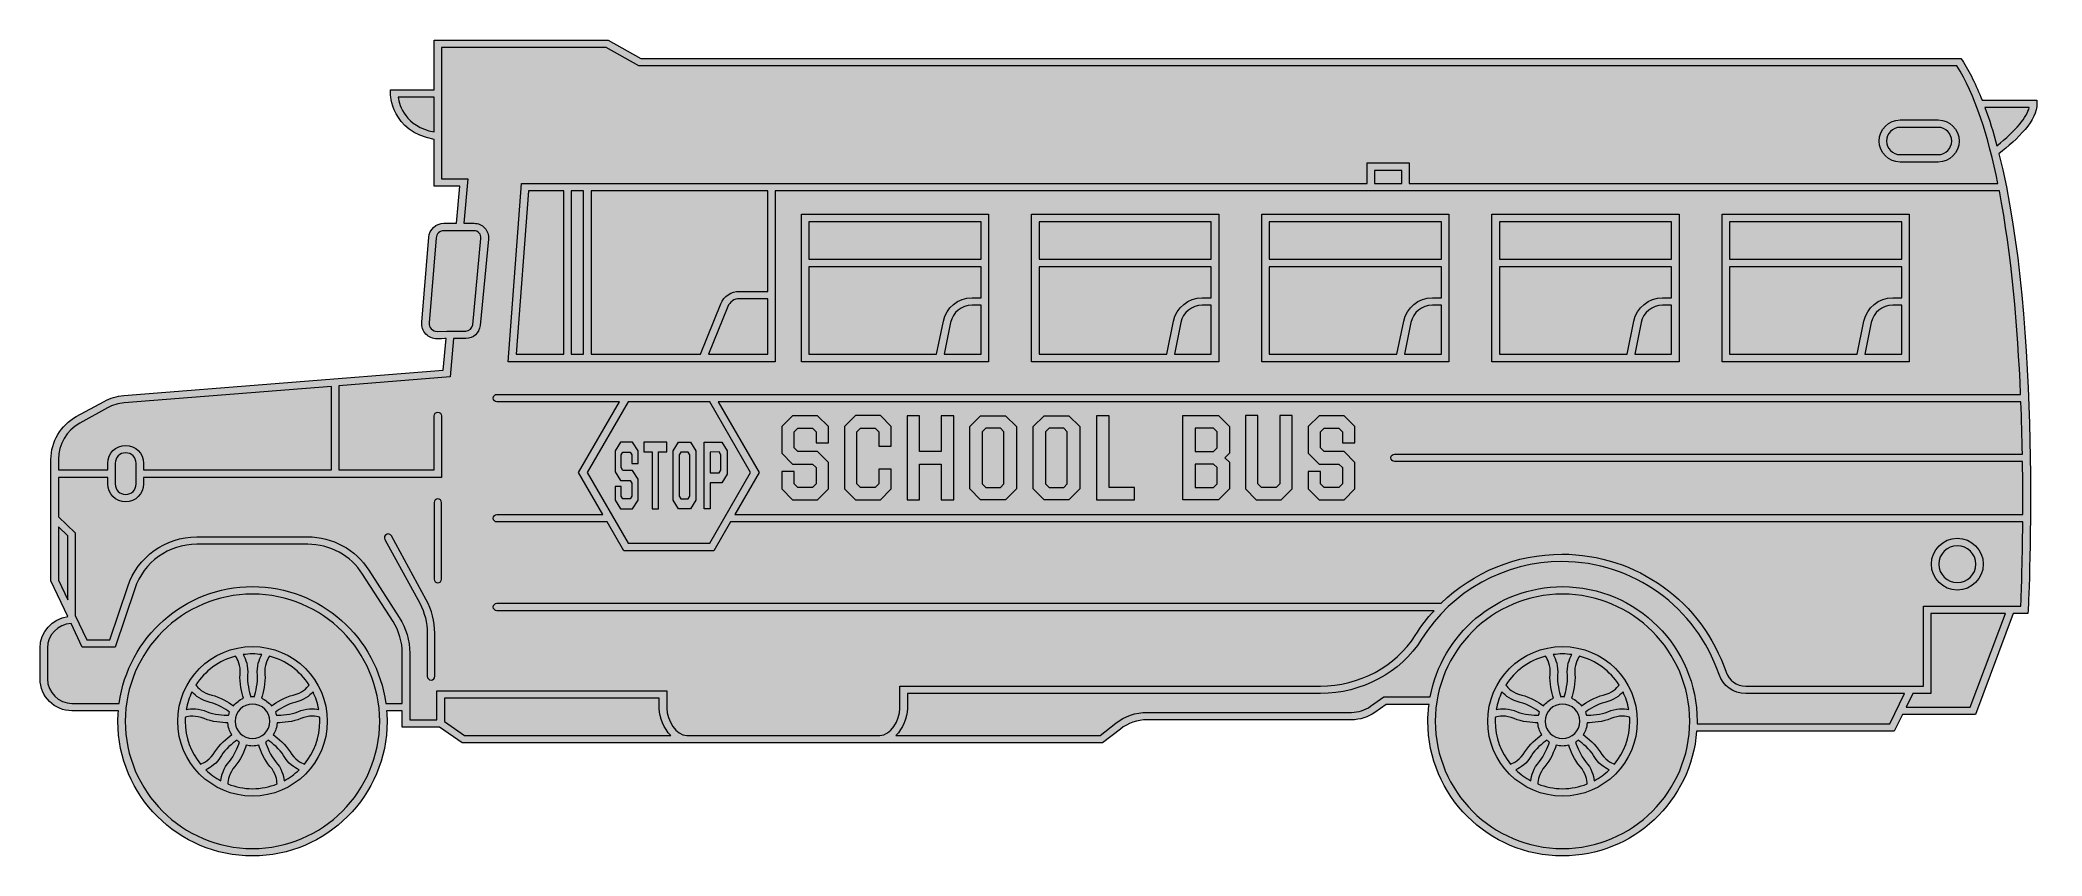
# Model space of a CAD drawing. Header units: inches. Extents: x -0.45 to 4.47, y -3.01 to -1.01.
import ezdxf

# ---------------------------------------------------------------- set-up
doc = ezdxf.new("R2010")
doc.units = ezdxf.units.IN
doc.header["$MEASUREMENT"] = 0
doc.layers.add('Design', color=7, linetype='Continuous', lineweight=0)

msp = doc.modelspace()

# ---------------------------------------------------------------- hatches: boundary and pattern name
at = {"layer": 'Design', "true_color": 0xf8e0c5, "transparency": 33554687}
h = msp.add_hatch(color=254, dxfattribs=at)
h.dxf.hatch_style = 2
edge = h.paths.add_edge_path()
edge.add_spline(control_points=[(4.4591, -1.1649), (4.4591, -1.1649), (4.4586, -1.1563), (4.4586, -1.1563), (4.4586, -1.1563), (4.3244, -1.1563), (4.3244, -1.1563), (4.3098, -1.1193), (4.2935, -1.0862), (4.2752, -1.0579), (4.2752, -1.0579), (4.2725, -1.0538), (4.2725, -1.0538), (4.2725, -1.0538), (1.0291, -1.0538), (1.0291, -1.0538), (1.0291, -1.0538), (0.9487, -1.0088), (0.9487, -1.0088), (0.9487, -1.0088), (0.5209, -1.0088), (0.5209, -1.0088), (0.5209, -1.0088), (0.5209, -1.131), (0.5209, -1.131), (0.5209, -1.131), (0.4137, -1.131), (0.4137, -1.131), (0.4137, -1.131), (0.4137, -1.1401), (0.4137, -1.1401), (0.4136, -1.1411), (0.4147, -1.234), (0.5209, -1.253), (0.5209, -1.253), (0.5209, -1.3677), (0.5209, -1.3677), (0.5209, -1.3677), (0.5839, -1.3677), (0.5839, -1.3677), (0.5839, -1.3677), (0.5757, -1.459), (0.5757, -1.459), (0.5757, -1.459), (0.5451, -1.459), (0.5451, -1.459), (0.5257, -1.459), (0.5093, -1.4741), (0.5077, -1.4934), (0.5077, -1.4934), (0.4908, -1.7023), (0.4908, -1.7023), (0.4899, -1.7129), (0.4936, -1.7233), (0.5008, -1.731), (0.5079, -1.7385), (0.5178, -1.7428), (0.5281, -1.7428), (0.5283, -1.7428), (0.5504, -1.7424), (0.5504, -1.7424), (0.5504, -1.7424), (0.5435, -1.8196), (0.5435, -1.8196), (0.5435, -1.8196), (-0.2418, -1.8821), (-0.2418, -1.8821), (-0.2588, -1.8835), (-0.275, -1.8883), (-0.2899, -1.8965), (-0.2899, -1.8965), (-0.3582, -1.9339), (-0.3582, -1.9339), (-0.3966, -1.955), (-0.4205, -1.9953), (-0.4205, -2.0392), (-0.4205, -2.0392), (-0.4205, -2.3378), (-0.4205, -2.3378), (-0.4205, -2.3378), (-0.3794, -2.4251), (-0.3794, -2.4251), (-0.4176, -2.4303), (-0.4473, -2.4629), (-0.4473, -2.5025), (-0.4473, -2.5025), (-0.4473, -2.5782), (-0.4473, -2.5782), (-0.4473, -2.6215), (-0.4121, -2.6567), (-0.3688, -2.6567), (-0.3688, -2.6567), (-0.2548, -2.6567), (-0.2548, -2.6567), (-0.2555, -2.6653), (-0.2561, -2.6738), (-0.2561, -2.6825), (-0.2561, -2.8649), (-0.1077, -3.0133), (0.0747, -3.0133), (0.2571, -3.0133), (0.4055, -2.8649), (0.4055, -2.6825), (0.4055, -2.6738), (0.4048, -2.6653), (0.4042, -2.6567), (0.4042, -2.6567), (0.4428, -2.6567), (0.4428, -2.6567), (0.4428, -2.6567), (0.4428, -2.6969), (0.4428, -2.6969), (0.4428, -2.6969), (0.5342, -2.6969), (0.5342, -2.6969), (0.5342, -2.6969), (0.5902, -2.7356), (0.5902, -2.7356), (0.5902, -2.7356), (2.1636, -2.7356), (2.1636, -2.7356), (2.1636, -2.7356), (2.2071, -2.7015), (2.2071, -2.7015), (2.2258, -2.6869), (2.2492, -2.6788), (2.273, -2.6788), (2.273, -2.6788), (2.775, -2.6788), (2.775, -2.6788), (2.7957, -2.6788), (2.8156, -2.6725), (2.8325, -2.6606), (2.8325, -2.6606), (2.8603, -2.641), (2.8603, -2.641), (2.8603, -2.641), (2.9656, -2.641), (2.9656, -2.641), (2.9639, -2.6546), (2.9627, -2.6684), (2.9627, -2.6825), (2.9627, -2.8649), (3.1111, -3.0133), (3.2935, -3.0133), (3.4677, -3.0133), (3.6106, -2.8778), (3.623, -2.7067), (3.623, -2.7067), (4.1087, -2.7067), (4.1087, -2.7067), (4.1087, -2.7067), (4.1288, -2.6661), (4.1288, -2.6661), (4.1288, -2.6661), (4.3081, -2.6661), (4.3081, -2.6661), (4.3081, -2.6661), (4.4011, -2.4179), (4.4011, -2.4179), (4.4011, -2.4179), (4.437, -2.4179), (4.437, -2.4179), (4.437, -2.4179), (4.4375, -2.4092), (4.4375, -2.4092), (4.4392, -2.375), (4.4716, -1.7073), (4.3659, -1.288), (4.4107, -1.2531), (4.4612, -1.2048), (4.4591, -1.1649)], knot_values=[0, 0, 0, 0, 1, 1, 1, 2, 2, 2, 3, 3, 3, 4, 4, 4, 5, 5, 5, 6, 6, 6, 7, 7, 7, 8, 8, 8, 9, 9, 9, 10, 10, 10, 11, 11, 11, 12, 12, 12, 13, 13, 13, 14, 14, 14, 15, 15, 15, 16, 16, 16, 17, 17, 17, 18, 18, 18, 19, 19, 19, 20, 20, 20, 21, 21, 21, 22, 22, 22, 23, 23, 23, 24, 24, 24, 25, 25, 25, 26, 26, 26, 27, 27, 27, 28, 28, 28, 29, 29, 29, 30, 30, 30, 31, 31, 31, 32, 32, 32, 33, 33, 33, 34, 34, 34, 35, 35, 35, 36, 36, 36, 37, 37, 37, 38, 38, 38, 39, 39, 39, 40, 40, 40, 41, 41, 41, 42, 42, 42, 43, 43, 43, 44, 44, 44, 45, 45, 45, 46, 46, 46, 47, 47, 47, 48, 48, 48, 49, 49, 49, 50, 50, 50, 51, 51, 51, 52, 52, 52, 53, 53, 53, 54, 54, 54, 55, 55, 55, 56, 56, 56, 57, 57, 57, 57], degree=3, periodic=0)
at = {"layer": 'Design', "true_color": 0x333333, "transparency": 33554687}
h = msp.add_hatch(color=250, dxfattribs=at)
h.dxf.hatch_style = 2
edge = h.paths.add_edge_path()
edge.add_spline(control_points=[(1.1996, -2.021), (1.1996, -2.021), (1.2214, -2.0208), (1.2214, -2.0208), (1.2214, -2.0208), (1.2258, -2.0279), (1.2258, -2.0279), (1.2258, -2.0279), (1.2258, -2.0652), (1.2258, -2.0652), (1.2258, -2.0652), (1.2214, -2.0723), (1.2214, -2.0723), (1.2214, -2.0723), (1.1996, -2.0723), (1.1996, -2.0723), (1.1996, -2.0723), (1.1996, -2.021), (1.1996, -2.021)], knot_values=[0, 0, 0, 0, 1, 1, 1, 2, 2, 2, 3, 3, 3, 4, 4, 4, 5, 5, 5, 6, 6, 6, 6], degree=3, periodic=0)
edge = h.paths.add_edge_path()
edge.add_spline(control_points=[(1.1996, -2.0966), (1.1996, -2.0966), (1.2277, -2.0966), (1.2277, -2.0966), (1.2277, -2.0966), (1.2408, -2.0754), (1.2408, -2.0754), (1.2408, -2.0754), (1.2408, -2.0177), (1.2408, -2.0177), (1.2408, -2.0177), (1.2277, -1.9966), (1.2277, -1.9966), (1.2277, -1.9966), (1.1846, -1.9966), (1.1846, -1.9966), (1.1846, -1.9966), (1.1846, -2.1602), (1.1846, -2.1602), (1.1846, -2.1602), (1.1996, -2.1602), (1.1996, -2.1602), (1.1996, -2.1602), (1.1996, -2.0966), (1.1996, -2.0966)], knot_values=[0, 0, 0, 0, 1, 1, 1, 2, 2, 2, 3, 3, 3, 4, 4, 4, 5, 5, 5, 6, 6, 6, 7, 7, 7, 8, 8, 8, 8], degree=3, periodic=0)
edge = h.paths.add_edge_path()
edge.add_spline(control_points=[(1.1231, -2.0279), (1.1231, -2.0279), (1.1274, -2.021), (1.1274, -2.021), (1.1274, -2.021), (1.1451, -2.021), (1.1451, -2.021), (1.1451, -2.021), (1.1493, -2.0279), (1.1493, -2.0279), (1.1493, -2.0279), (1.1493, -2.1291), (1.1493, -2.1291), (1.1493, -2.1291), (1.1451, -2.1359), (1.1451, -2.1359), (1.1451, -2.1359), (1.1274, -2.1359), (1.1274, -2.1359), (1.1274, -2.1359), (1.1231, -2.1291), (1.1231, -2.1291), (1.1231, -2.1291), (1.1231, -2.0279), (1.1231, -2.0279)], knot_values=[0, 0, 0, 0, 1, 1, 1, 2, 2, 2, 3, 3, 3, 4, 4, 4, 5, 5, 5, 6, 6, 6, 7, 7, 7, 8, 8, 8, 8], degree=3, periodic=0)
edge = h.paths.add_edge_path()
edge.add_spline(control_points=[(1.1512, -2.1602), (1.1512, -2.1602), (1.1644, -2.139), (1.1644, -2.139), (1.1644, -2.139), (1.1644, -2.0179), (1.1644, -2.0179), (1.1644, -2.0179), (1.1512, -1.9967), (1.1512, -1.9967), (1.1512, -1.9967), (1.1212, -1.9967), (1.1212, -1.9967), (1.1212, -1.9967), (1.1081, -2.0179), (1.1081, -2.0179), (1.1081, -2.0179), (1.1081, -2.139), (1.1081, -2.139), (1.1081, -2.139), (1.1212, -2.1602), (1.1212, -2.1602), (1.1212, -2.1602), (1.1512, -2.1602), (1.1512, -2.1602)], knot_values=[0, 0, 0, 0, 1, 1, 1, 2, 2, 2, 3, 3, 3, 4, 4, 4, 5, 5, 5, 6, 6, 6, 7, 7, 7, 8, 8, 8, 8], degree=3, periodic=0)
edge = h.paths.add_edge_path()
edge.add_spline(control_points=[(1.0569, -2.0208), (1.0569, -2.0208), (1.0364, -2.0208), (1.0364, -2.0208), (1.0364, -2.0208), (1.0364, -1.9965), (1.0364, -1.9965), (1.0364, -1.9965), (1.0927, -1.9965), (1.0927, -1.9965), (1.0927, -1.9965), (1.0927, -2.0208), (1.0927, -2.0208), (1.0927, -2.0208), (1.072, -2.0208), (1.072, -2.0208), (1.072, -2.0208), (1.072, -2.1602), (1.072, -2.1602), (1.072, -2.1602), (1.0569, -2.1602), (1.0569, -2.1602), (1.0569, -2.1602), (1.0569, -2.0208), (1.0569, -2.0208)], knot_values=[0, 0, 0, 0, 1, 1, 1, 2, 2, 2, 3, 3, 3, 4, 4, 4, 5, 5, 5, 6, 6, 6, 7, 7, 7, 8, 8, 8, 8], degree=3, periodic=0)
edge = h.paths.add_edge_path()
edge.add_spline(control_points=[(1.0088, -2.1602), (1.0088, -2.1602), (0.9787, -2.1602), (0.9787, -2.1602), (0.9787, -2.1602), (0.9655, -2.139), (0.9655, -2.139), (0.9655, -2.139), (0.9655, -2.1054), (0.9655, -2.1054), (0.9655, -2.1054), (0.9806, -2.1054), (0.9806, -2.1054), (0.9806, -2.1054), (0.9806, -2.1291), (0.9806, -2.1291), (0.9806, -2.1291), (0.985, -2.1359), (0.985, -2.1359), (0.985, -2.1359), (1.0025, -2.1359), (1.0025, -2.1359), (1.0025, -2.1359), (1.0069, -2.1291), (1.0069, -2.1291), (1.0069, -2.1291), (1.0069, -2.0975), (1.0069, -2.0975), (1.0069, -2.0975), (1.0025, -2.0906), (1.0025, -2.0906), (1.0025, -2.0906), (0.9787, -2.0906), (0.9787, -2.0906), (0.9787, -2.0906), (0.9655, -2.0694), (0.9655, -2.0694), (0.9655, -2.0694), (0.9655, -2.0177), (0.9655, -2.0177), (0.9655, -2.0177), (0.9787, -1.9967), (0.9787, -1.9967), (0.9787, -1.9967), (1.0088, -1.9967), (1.0088, -1.9967), (1.0088, -1.9967), (1.022, -2.0177), (1.022, -2.0177), (1.022, -2.0177), (1.022, -2.0493), (1.022, -2.0493), (1.022, -2.0493), (1.0069, -2.0493), (1.0069, -2.0493), (1.0069, -2.0493), (1.0069, -2.0279), (1.0069, -2.0279), (1.0069, -2.0279), (1.0025, -2.021), (1.0025, -2.021), (1.0025, -2.021), (0.985, -2.021), (0.985, -2.021), (0.985, -2.021), (0.9806, -2.0279), (0.9806, -2.0279), (0.9806, -2.0279), (0.9806, -2.0592), (0.9806, -2.0592), (0.9806, -2.0592), (0.985, -2.0663), (0.985, -2.0663), (0.985, -2.0663), (1.0088, -2.0663), (1.0088, -2.0663), (1.0088, -2.0663), (1.022, -2.0875), (1.022, -2.0875), (1.022, -2.0875), (1.022, -2.139), (1.022, -2.139), (1.022, -2.139), (1.0088, -2.1602), (1.0088, -2.1602)], knot_values=[0, 0, 0, 0, 1, 1, 1, 2, 2, 2, 3, 3, 3, 4, 4, 4, 5, 5, 5, 6, 6, 6, 7, 7, 7, 8, 8, 8, 9, 9, 9, 10, 10, 10, 11, 11, 11, 12, 12, 12, 13, 13, 13, 14, 14, 14, 15, 15, 15, 16, 16, 16, 17, 17, 17, 18, 18, 18, 19, 19, 19, 20, 20, 20, 21, 21, 21, 22, 22, 22, 23, 23, 23, 24, 24, 24, 25, 25, 25, 26, 26, 26, 27, 27, 27, 28, 28, 28, 28], degree=3, periodic=0)
edge = h.paths.add_edge_path()
edge.add_spline(control_points=[(2.7568, -1.9318), (2.7568, -1.9318), (2.7836, -1.9583), (2.7836, -1.9583), (2.7836, -1.9583), (2.7836, -1.9982), (2.7836, -1.9982), (2.7836, -1.9982), (2.7528, -1.9982), (2.7528, -1.9982), (2.7528, -1.9982), (2.7528, -1.9711), (2.7528, -1.9711), (2.7528, -1.9711), (2.7439, -1.9625), (2.7439, -1.9625), (2.7439, -1.9625), (2.7082, -1.9625), (2.7082, -1.9625), (2.7082, -1.9625), (2.6992, -1.9711), (2.6992, -1.9711), (2.6992, -1.9711), (2.6992, -2.0108), (2.6992, -2.0108), (2.6992, -2.0108), (2.7082, -2.0197), (2.7082, -2.0197), (2.7082, -2.0197), (2.7568, -2.0197), (2.7568, -2.0197), (2.7568, -2.0197), (2.7836, -2.0465), (2.7836, -2.0465), (2.7836, -2.0465), (2.7836, -2.1116), (2.7836, -2.1116), (2.7836, -2.1116), (2.7568, -2.1384), (2.7568, -2.1384), (2.7568, -2.1384), (2.6953, -2.1384), (2.6953, -2.1384), (2.6953, -2.1384), (2.6685, -2.1116), (2.6685, -2.1116), (2.6685, -2.1116), (2.6685, -2.0692), (2.6685, -2.0692), (2.6685, -2.0692), (2.6992, -2.0692), (2.6992, -2.0692), (2.6992, -2.0692), (2.6992, -2.099), (2.6992, -2.099), (2.6992, -2.099), (2.7082, -2.1077), (2.7082, -2.1077), (2.7082, -2.1077), (2.7439, -2.1077), (2.7439, -2.1077), (2.7439, -2.1077), (2.7528, -2.099), (2.7528, -2.099), (2.7528, -2.099), (2.7528, -2.0591), (2.7528, -2.0591), (2.7528, -2.0591), (2.7439, -2.0504), (2.7439, -2.0504), (2.7439, -2.0504), (2.6953, -2.0504), (2.6953, -2.0504), (2.6953, -2.0504), (2.6685, -2.0236), (2.6685, -2.0236), (2.6685, -2.0236), (2.6685, -1.9583), (2.6685, -1.9583), (2.6685, -1.9583), (2.6953, -1.9318), (2.6953, -1.9318), (2.6953, -1.9318), (2.7568, -1.9318), (2.7568, -1.9318)], knot_values=[0, 0, 0, 0, 1, 1, 1, 2, 2, 2, 3, 3, 3, 4, 4, 4, 5, 5, 5, 6, 6, 6, 7, 7, 7, 8, 8, 8, 9, 9, 9, 10, 10, 10, 11, 11, 11, 12, 12, 12, 13, 13, 13, 14, 14, 14, 15, 15, 15, 16, 16, 16, 17, 17, 17, 18, 18, 18, 19, 19, 19, 20, 20, 20, 21, 21, 21, 22, 22, 22, 23, 23, 23, 24, 24, 24, 25, 25, 25, 26, 26, 26, 27, 27, 27, 28, 28, 28, 28], degree=3, periodic=0)
edge = h.paths.add_edge_path()
edge.add_spline(control_points=[(2.5987, -1.9315), (2.5987, -1.9315), (2.6294, -1.9315), (2.6294, -1.9315), (2.6294, -1.9315), (2.6294, -2.1116), (2.6294, -2.1116), (2.6294, -2.1116), (2.6026, -2.1384), (2.6026, -2.1384), (2.6026, -2.1384), (2.5412, -2.1384), (2.5412, -2.1384), (2.5412, -2.1384), (2.5144, -2.1116), (2.5144, -2.1116), (2.5144, -2.1116), (2.5144, -1.9315), (2.5144, -1.9315), (2.5144, -1.9315), (2.5451, -1.9315), (2.5451, -1.9315), (2.5451, -1.9315), (2.5451, -2.0988), (2.5451, -2.0988), (2.5451, -2.0988), (2.554, -2.1077), (2.554, -2.1077), (2.554, -2.1077), (2.5898, -2.1077), (2.5898, -2.1077), (2.5898, -2.1077), (2.5987, -2.0988), (2.5987, -2.0988), (2.5987, -2.0988), (2.5987, -1.9315), (2.5987, -1.9315)], knot_values=[0, 0, 0, 0, 1, 1, 1, 2, 2, 2, 3, 3, 3, 4, 4, 4, 5, 5, 5, 6, 6, 6, 7, 7, 7, 8, 8, 8, 9, 9, 9, 10, 10, 10, 11, 11, 11, 12, 12, 12, 12], degree=3, periodic=0)
edge = h.paths.add_edge_path()
edge.add_spline(control_points=[(2.4446, -2.0108), (2.4446, -2.0108), (2.4356, -2.0197), (2.4356, -2.0197), (2.4356, -2.0197), (2.3912, -2.0197), (2.3912, -2.0197), (2.3912, -2.0197), (2.3912, -1.9622), (2.3912, -1.9622), (2.3912, -1.9622), (2.4356, -1.9622), (2.4356, -1.9622), (2.4356, -1.9622), (2.4446, -1.9711), (2.4446, -1.9711), (2.4446, -1.9711), (2.4446, -2.0108), (2.4446, -2.0108)], knot_values=[0, 0, 0, 0, 1, 1, 1, 2, 2, 2, 3, 3, 3, 4, 4, 4, 5, 5, 5, 6, 6, 6, 6], degree=3, periodic=0)
edge = h.paths.add_edge_path()
edge.add_spline(control_points=[(2.4446, -2.0988), (2.4446, -2.0988), (2.4356, -2.1077), (2.4356, -2.1077), (2.4356, -2.1077), (2.3912, -2.1077), (2.3912, -2.1077), (2.3912, -2.1077), (2.3912, -2.0504), (2.3912, -2.0504), (2.3912, -2.0504), (2.4356, -2.0504), (2.4356, -2.0504), (2.4356, -2.0504), (2.4446, -2.0591), (2.4446, -2.0591), (2.4446, -2.0591), (2.4446, -2.0988), (2.4446, -2.0988)], knot_values=[0, 0, 0, 0, 1, 1, 1, 2, 2, 2, 3, 3, 3, 4, 4, 4, 5, 5, 5, 6, 6, 6, 6], degree=3, periodic=0)
edge = h.paths.add_edge_path()
edge.add_spline(control_points=[(2.3605, -1.9316), (2.3605, -1.9316), (2.3605, -2.1384), (2.3605, -2.1384), (2.3605, -2.1384), (2.4485, -2.1384), (2.4485, -2.1384), (2.4485, -2.1384), (2.4753, -2.1116), (2.4753, -2.1116), (2.4753, -2.1116), (2.4753, -2.0462), (2.4753, -2.0462), (2.4753, -2.0462), (2.4638, -2.0351), (2.4638, -2.0351), (2.4638, -2.0351), (2.4753, -2.0236), (2.4753, -2.0236), (2.4753, -2.0236), (2.4753, -1.9583), (2.4753, -1.9583), (2.4753, -1.9583), (2.4485, -1.9316), (2.4485, -1.9316), (2.4485, -1.9316), (2.3605, -1.9316), (2.3605, -1.9316)], knot_values=[0, 0, 0, 0, 1, 1, 1, 2, 2, 2, 3, 3, 3, 4, 4, 4, 5, 5, 5, 6, 6, 6, 7, 7, 7, 8, 8, 8, 9, 9, 9, 9], degree=3, periodic=0)
edge = h.paths.add_edge_path()
edge.add_spline(control_points=[(2.1793, -2.1077), (2.1793, -2.1077), (2.2416, -2.1077), (2.2416, -2.1077), (2.2416, -2.1077), (2.2416, -2.1384), (2.2416, -2.1384), (2.2416, -2.1384), (2.1486, -2.1384), (2.1486, -2.1384), (2.1486, -2.1384), (2.1486, -1.9318), (2.1486, -1.9318), (2.1486, -1.9318), (2.1793, -1.9318), (2.1793, -1.9318), (2.1793, -1.9318), (2.1793, -2.1077), (2.1793, -2.1077)], knot_values=[0, 0, 0, 0, 1, 1, 1, 2, 2, 2, 3, 3, 3, 4, 4, 4, 5, 5, 5, 6, 6, 6, 6], degree=3, periodic=0)
edge = h.paths.add_edge_path()
edge.add_spline(control_points=[(2.0768, -2.099), (2.0768, -2.099), (2.0681, -2.1077), (2.0681, -2.1077), (2.0681, -2.1077), (2.0321, -2.1077), (2.0321, -2.1077), (2.0321, -2.1077), (2.0235, -2.099), (2.0235, -2.099), (2.0235, -2.099), (2.0235, -1.9711), (2.0235, -1.9711), (2.0235, -1.9711), (2.0321, -1.9625), (2.0321, -1.9625), (2.0321, -1.9625), (2.0681, -1.9625), (2.0681, -1.9625), (2.0681, -1.9625), (2.0768, -1.9711), (2.0768, -1.9711), (2.0768, -1.9711), (2.0768, -2.099), (2.0768, -2.099)], knot_values=[0, 0, 0, 0, 1, 1, 1, 2, 2, 2, 3, 3, 3, 4, 4, 4, 5, 5, 5, 6, 6, 6, 7, 7, 7, 8, 8, 8, 8], degree=3, periodic=0)
edge = h.paths.add_edge_path()
edge.add_spline(control_points=[(2.0196, -1.9318), (2.0196, -1.9318), (1.9927, -1.9586), (1.9927, -1.9586), (1.9927, -1.9586), (1.9927, -2.1116), (1.9927, -2.1116), (1.9927, -2.1116), (2.0196, -2.1384), (2.0196, -2.1384), (2.0196, -2.1384), (2.0807, -2.1384), (2.0807, -2.1384), (2.0807, -2.1384), (2.1075, -2.1116), (2.1075, -2.1116), (2.1075, -2.1116), (2.1075, -1.9586), (2.1075, -1.9586), (2.1075, -1.9586), (2.0807, -1.9318), (2.0807, -1.9318), (2.0807, -1.9318), (2.0196, -1.9318), (2.0196, -1.9318)], knot_values=[0, 0, 0, 0, 1, 1, 1, 2, 2, 2, 3, 3, 3, 4, 4, 4, 5, 5, 5, 6, 6, 6, 7, 7, 7, 8, 8, 8, 8], degree=3, periodic=0)
edge = h.paths.add_edge_path()
edge.add_spline(control_points=[(1.921, -2.099), (1.921, -2.099), (1.9123, -2.1077), (1.9123, -2.1077), (1.9123, -2.1077), (1.8763, -2.1077), (1.8763, -2.1077), (1.8763, -2.1077), (1.8676, -2.099), (1.8676, -2.099), (1.8676, -2.099), (1.8676, -1.9711), (1.8676, -1.9711), (1.8676, -1.9711), (1.8763, -1.9625), (1.8763, -1.9625), (1.8763, -1.9625), (1.9123, -1.9625), (1.9123, -1.9625), (1.9123, -1.9625), (1.921, -1.9711), (1.921, -1.9711), (1.921, -1.9711), (1.921, -2.099), (1.921, -2.099)], knot_values=[0, 0, 0, 0, 1, 1, 1, 2, 2, 2, 3, 3, 3, 4, 4, 4, 5, 5, 5, 6, 6, 6, 7, 7, 7, 8, 8, 8, 8], degree=3, periodic=0)
edge = h.paths.add_edge_path()
edge.add_spline(control_points=[(1.8637, -1.9318), (1.8637, -1.9318), (1.8369, -1.9586), (1.8369, -1.9586), (1.8369, -1.9586), (1.8369, -2.1116), (1.8369, -2.1116), (1.8369, -2.1116), (1.8637, -2.1384), (1.8637, -2.1384), (1.8637, -2.1384), (1.9249, -2.1384), (1.9249, -2.1384), (1.9249, -2.1384), (1.9517, -2.1116), (1.9517, -2.1116), (1.9517, -2.1116), (1.9517, -1.9586), (1.9517, -1.9586), (1.9517, -1.9586), (1.9249, -1.9318), (1.9249, -1.9318), (1.9249, -1.9318), (1.8637, -1.9318), (1.8637, -1.9318)], knot_values=[0, 0, 0, 0, 1, 1, 1, 2, 2, 2, 3, 3, 3, 4, 4, 4, 5, 5, 5, 6, 6, 6, 7, 7, 7, 8, 8, 8, 8], degree=3, periodic=0)
edge = h.paths.add_edge_path()
edge.add_spline(control_points=[(1.7671, -1.9318), (1.7671, -1.9318), (1.7978, -1.9318), (1.7978, -1.9318), (1.7978, -1.9318), (1.7978, -2.1384), (1.7978, -2.1384), (1.7978, -2.1384), (1.7671, -2.1384), (1.7671, -2.1384), (1.7671, -2.1384), (1.7671, -2.0504), (1.7671, -2.0504), (1.7671, -2.0504), (1.7138, -2.0504), (1.7138, -2.0504), (1.7138, -2.0504), (1.7138, -2.1384), (1.7138, -2.1384), (1.7138, -2.1384), (1.6831, -2.1384), (1.6831, -2.1384), (1.6831, -2.1384), (1.6831, -1.9318), (1.6831, -1.9318), (1.6831, -1.9318), (1.7138, -1.9318), (1.7138, -1.9318), (1.7138, -1.9318), (1.7138, -2.0197), (1.7138, -2.0197), (1.7138, -2.0197), (1.7671, -2.0197), (1.7671, -2.0197), (1.7671, -2.0197), (1.7671, -1.9318), (1.7671, -1.9318)], knot_values=[0, 0, 0, 0, 1, 1, 1, 2, 2, 2, 3, 3, 3, 4, 4, 4, 5, 5, 5, 6, 6, 6, 7, 7, 7, 8, 8, 8, 9, 9, 9, 10, 10, 10, 11, 11, 11, 12, 12, 12, 12], degree=3, periodic=0)
edge = h.paths.add_edge_path()
edge.add_spline(control_points=[(1.6175, -1.9315), (1.6175, -1.9315), (1.644, -1.9583), (1.644, -1.9583), (1.644, -1.9583), (1.644, -2.0069), (1.644, -2.0069), (1.644, -2.0069), (1.6133, -2.0069), (1.6133, -2.0069), (1.6133, -2.0069), (1.6133, -1.9711), (1.6133, -1.9711), (1.6133, -1.9711), (1.6046, -1.9622), (1.6046, -1.9622), (1.6046, -1.9622), (1.5689, -1.9622), (1.5689, -1.9622), (1.5689, -1.9622), (1.5599, -1.9711), (1.5599, -1.9711), (1.5599, -1.9711), (1.5599, -2.0988), (1.5599, -2.0988), (1.5599, -2.0988), (1.5689, -2.1077), (1.5689, -2.1077), (1.5689, -2.1077), (1.6046, -2.1077), (1.6046, -2.1077), (1.6046, -2.1077), (1.6133, -2.0988), (1.6133, -2.0988), (1.6133, -2.0988), (1.6133, -2.063), (1.6133, -2.063), (1.6133, -2.063), (1.644, -2.063), (1.644, -2.063), (1.644, -2.063), (1.644, -2.1116), (1.644, -2.1116), (1.644, -2.1116), (1.6175, -2.1384), (1.6175, -2.1384), (1.6175, -2.1384), (1.556, -2.1384), (1.556, -2.1384), (1.556, -2.1384), (1.5292, -2.1116), (1.5292, -2.1116), (1.5292, -2.1116), (1.5292, -1.9583), (1.5292, -1.9583), (1.5292, -1.9583), (1.556, -1.9315), (1.556, -1.9315), (1.556, -1.9315), (1.6175, -1.9315), (1.6175, -1.9315)], knot_values=[0, 0, 0, 0, 1, 1, 1, 2, 2, 2, 3, 3, 3, 4, 4, 4, 5, 5, 5, 6, 6, 6, 7, 7, 7, 8, 8, 8, 9, 9, 9, 10, 10, 10, 11, 11, 11, 12, 12, 12, 13, 13, 13, 14, 14, 14, 15, 15, 15, 16, 16, 16, 17, 17, 17, 18, 18, 18, 19, 19, 19, 20, 20, 20, 20], degree=3, periodic=0)
edge = h.paths.add_edge_path()
edge.add_spline(control_points=[(1.4633, -1.9318), (1.4633, -1.9318), (1.4901, -1.9583), (1.4901, -1.9583), (1.4901, -1.9583), (1.4901, -1.9982), (1.4901, -1.9982), (1.4901, -1.9982), (1.4594, -1.9982), (1.4594, -1.9982), (1.4594, -1.9982), (1.4594, -1.9711), (1.4594, -1.9711), (1.4594, -1.9711), (1.4505, -1.9625), (1.4505, -1.9625), (1.4505, -1.9625), (1.4147, -1.9625), (1.4147, -1.9625), (1.4147, -1.9625), (1.4058, -1.9711), (1.4058, -1.9711), (1.4058, -1.9711), (1.4058, -2.0108), (1.4058, -2.0108), (1.4058, -2.0108), (1.4147, -2.0197), (1.4147, -2.0197), (1.4147, -2.0197), (1.4633, -2.0197), (1.4633, -2.0197), (1.4633, -2.0197), (1.4901, -2.0465), (1.4901, -2.0465), (1.4901, -2.0465), (1.4901, -2.1116), (1.4901, -2.1116), (1.4901, -2.1116), (1.4633, -2.1384), (1.4633, -2.1384), (1.4633, -2.1384), (1.4019, -2.1384), (1.4019, -2.1384), (1.4019, -2.1384), (1.3751, -2.1116), (1.3751, -2.1116), (1.3751, -2.1116), (1.3751, -2.0692), (1.3751, -2.0692), (1.3751, -2.0692), (1.4058, -2.0692), (1.4058, -2.0692), (1.4058, -2.0692), (1.4058, -2.099), (1.4058, -2.099), (1.4058, -2.099), (1.4147, -2.1077), (1.4147, -2.1077), (1.4147, -2.1077), (1.4505, -2.1077), (1.4505, -2.1077), (1.4505, -2.1077), (1.4594, -2.099), (1.4594, -2.099), (1.4594, -2.099), (1.4594, -2.0591), (1.4594, -2.0591), (1.4594, -2.0591), (1.4505, -2.0504), (1.4505, -2.0504), (1.4505, -2.0504), (1.4019, -2.0504), (1.4019, -2.0504), (1.4019, -2.0504), (1.3751, -2.0236), (1.3751, -2.0236), (1.3751, -2.0236), (1.3751, -1.9583), (1.3751, -1.9583), (1.3751, -1.9583), (1.4019, -1.9318), (1.4019, -1.9318), (1.4019, -1.9318), (1.4633, -1.9318), (1.4633, -1.9318)], knot_values=[0, 0, 0, 0, 1, 1, 1, 2, 2, 2, 3, 3, 3, 4, 4, 4, 5, 5, 5, 6, 6, 6, 7, 7, 7, 8, 8, 8, 9, 9, 9, 10, 10, 10, 11, 11, 11, 12, 12, 12, 13, 13, 13, 14, 14, 14, 15, 15, 15, 16, 16, 16, 17, 17, 17, 18, 18, 18, 19, 19, 19, 20, 20, 20, 21, 21, 21, 22, 22, 22, 23, 23, 23, 24, 24, 24, 25, 25, 25, 26, 26, 26, 27, 27, 27, 28, 28, 28, 28], degree=3, periodic=0)
edge = h.paths.add_edge_path()
edge.add_spline(control_points=[(4.2636, -2.3419), (4.2386, -2.3419), (4.2182, -2.3215), (4.2182, -2.2965), (4.2182, -2.2714), (4.2386, -2.2511), (4.2636, -2.2511), (4.2886, -2.2511), (4.309, -2.2714), (4.309, -2.2965), (4.309, -2.3215), (4.2886, -2.3419), (4.2636, -2.3419)], knot_values=[0, 0, 0, 0, 1, 1, 1, 2, 2, 2, 3, 3, 3, 4, 4, 4, 4], degree=3, periodic=0)
edge = h.paths.add_edge_path()
edge.add_spline(control_points=[(4.2636, -2.2328), (4.2285, -2.2328), (4.2, -2.2614), (4.2, -2.2965), (4.2, -2.3316), (4.2285, -2.3601), (4.2636, -2.3601), (4.2987, -2.3601), (4.3273, -2.3316), (4.3273, -2.2965), (4.3273, -2.2614), (4.2987, -2.2328), (4.2636, -2.2328)], knot_values=[0, 0, 0, 0, 1, 1, 1, 2, 2, 2, 3, 3, 3, 4, 4, 4, 4], degree=3, periodic=0)
edge = h.paths.add_edge_path()
edge.add_spline(control_points=[(4.1233, -1.2234), (4.1233, -1.2234), (4.2164, -1.2234), (4.2164, -1.2234), (4.2348, -1.2234), (4.2498, -1.2384), (4.2498, -1.2569), (4.2498, -1.2753), (4.2348, -1.2903), (4.2164, -1.2903), (4.2164, -1.2903), (4.1233, -1.2903), (4.1233, -1.2903), (4.1049, -1.2903), (4.0898, -1.2753), (4.0898, -1.2569), (4.0898, -1.2384), (4.1049, -1.2234), (4.1233, -1.2234)], knot_values=[0, 0, 0, 0, 1, 1, 1, 2, 2, 2, 3, 3, 3, 4, 4, 4, 5, 5, 5, 6, 6, 6, 6], degree=3, periodic=0)
edge = h.paths.add_edge_path()
edge.add_spline(control_points=[(4.1233, -1.3086), (4.1233, -1.3086), (4.2164, -1.3086), (4.2164, -1.3086), (4.2449, -1.3086), (4.2681, -1.2854), (4.2681, -1.2569), (4.2681, -1.2283), (4.2449, -1.2052), (4.2164, -1.2052), (4.2164, -1.2052), (4.1233, -1.2052), (4.1233, -1.2052), (4.0948, -1.2052), (4.0716, -1.2283), (4.0716, -1.2569), (4.0716, -1.2854), (4.0948, -1.3086), (4.1233, -1.3086)], knot_values=[0, 0, 0, 0, 1, 1, 1, 2, 2, 2, 3, 3, 3, 4, 4, 4, 5, 5, 5, 6, 6, 6, 6], degree=3, periodic=0)
edge = h.paths.add_edge_path()
edge.add_spline(control_points=[(0.5391, -2.145), (0.5391, -2.145), (0.5391, -2.333), (0.5391, -2.333), (0.5391, -2.3381), (0.535, -2.3422), (0.53, -2.3422), (0.5249, -2.3422), (0.5209, -2.3381), (0.5209, -2.333), (0.5209, -2.333), (0.5209, -2.145), (0.5209, -2.145), (0.5209, -2.14), (0.5249, -2.1359), (0.53, -2.1359), (0.535, -2.1359), (0.5391, -2.14), (0.5391, -2.145)], knot_values=[0, 0, 0, 0, 1, 1, 1, 2, 2, 2, 3, 3, 3, 4, 4, 4, 5, 5, 5, 6, 6, 6, 6], degree=3, periodic=0)
edge = h.paths.add_edge_path()
edge.add_spline(control_points=[(0.5017, -2.3839), (0.5153, -2.409), (0.5226, -2.4373), (0.5226, -2.4659), (0.5226, -2.4659), (0.5226, -2.572), (0.5226, -2.572), (0.5226, -2.577), (0.5185, -2.5811), (0.5134, -2.5811), (0.5084, -2.5811), (0.5043, -2.577), (0.5043, -2.572), (0.5043, -2.572), (0.5043, -2.4659), (0.5043, -2.4659), (0.5043, -2.4404), (0.4978, -2.415), (0.4856, -2.3926), (0.4856, -2.3926), (0.4002, -2.2357), (0.4002, -2.2357), (0.3977, -2.2313), (0.3994, -2.2257), (0.4038, -2.2233), (0.4083, -2.2209), (0.4138, -2.2226), (0.4162, -2.227), (0.4162, -2.227), (0.5017, -2.3839), (0.5017, -2.3839)], knot_values=[0, 0, 0, 0, 1, 1, 1, 2, 2, 2, 3, 3, 3, 4, 4, 4, 5, 5, 5, 6, 6, 6, 7, 7, 7, 8, 8, 8, 9, 9, 9, 10, 10, 10, 10], degree=3, periodic=0)
edge = h.paths.add_edge_path()
edge.add_spline(control_points=[(4.0364, -1.7807), (4.0364, -1.7807), (4.0522, -1.7031), (4.0522, -1.7031), (4.0573, -1.6782), (4.0795, -1.6602), (4.1049, -1.6602), (4.1049, -1.6602), (4.1271, -1.6602), (4.1271, -1.6602), (4.1271, -1.6602), (4.1271, -1.7807), (4.1271, -1.7807), (4.1271, -1.7807), (4.0364, -1.7807), (4.0364, -1.7807)], knot_values=[0, 0, 0, 0, 1, 1, 1, 2, 2, 2, 3, 3, 3, 4, 4, 4, 5, 5, 5, 5], degree=3, periodic=0)
edge = h.paths.add_edge_path()
edge.add_spline(control_points=[(3.7039, -1.5656), (3.7039, -1.5656), (4.1271, -1.5656), (4.1271, -1.5656), (4.1271, -1.5656), (4.1271, -1.6419), (4.1271, -1.6419), (4.1271, -1.6419), (4.1049, -1.6419), (4.1049, -1.6419), (4.0708, -1.6419), (4.0412, -1.6661), (4.0343, -1.6995), (4.0343, -1.6995), (4.0177, -1.7807), (4.0177, -1.7807), (4.0177, -1.7807), (3.7039, -1.7807), (3.7039, -1.7807), (3.7039, -1.7807), (3.7039, -1.5656), (3.7039, -1.5656)], knot_values=[0, 0, 0, 0, 1, 1, 1, 2, 2, 2, 3, 3, 3, 4, 4, 4, 5, 5, 5, 6, 6, 6, 7, 7, 7, 7], degree=3, periodic=0)
edge = h.paths.add_edge_path()
edge.add_spline(control_points=[(4.1271, -1.4552), (4.1271, -1.4552), (4.1271, -1.5473), (4.1271, -1.5473), (4.1271, -1.5473), (3.7039, -1.5473), (3.7039, -1.5473), (3.7039, -1.5473), (3.7039, -1.4552), (3.7039, -1.4552), (3.7039, -1.4552), (4.1271, -1.4552), (4.1271, -1.4552)], knot_values=[0, 0, 0, 0, 1, 1, 1, 2, 2, 2, 3, 3, 3, 4, 4, 4, 4], degree=3, periodic=0)
edge = h.paths.add_edge_path()
edge.add_spline(control_points=[(4.1454, -1.4369), (4.1454, -1.4369), (3.6856, -1.4369), (3.6856, -1.4369), (3.6856, -1.4369), (3.6856, -1.799), (3.6856, -1.799), (3.6856, -1.799), (4.1454, -1.799), (4.1454, -1.799), (4.1454, -1.799), (4.1454, -1.4369), (4.1454, -1.4369)], knot_values=[0, 0, 0, 0, 1, 1, 1, 2, 2, 2, 3, 3, 3, 4, 4, 4, 4], degree=3, periodic=0)
edge = h.paths.add_edge_path()
edge.add_spline(control_points=[(3.4709, -1.7807), (3.4709, -1.7807), (3.4867, -1.7031), (3.4867, -1.7031), (3.4918, -1.6782), (3.5139, -1.6602), (3.5393, -1.6602), (3.5393, -1.6602), (3.5616, -1.6602), (3.5616, -1.6602), (3.5616, -1.6602), (3.5616, -1.7807), (3.5616, -1.7807), (3.5616, -1.7807), (3.4709, -1.7807), (3.4709, -1.7807)], knot_values=[0, 0, 0, 0, 1, 1, 1, 2, 2, 2, 3, 3, 3, 4, 4, 4, 5, 5, 5, 5], degree=3, periodic=0)
edge = h.paths.add_edge_path()
edge.add_spline(control_points=[(3.1383, -1.5656), (3.1383, -1.5656), (3.5616, -1.5656), (3.5616, -1.5656), (3.5616, -1.5656), (3.5616, -1.6419), (3.5616, -1.6419), (3.5616, -1.6419), (3.5393, -1.6419), (3.5393, -1.6419), (3.5053, -1.6419), (3.4756, -1.6661), (3.4688, -1.6995), (3.4688, -1.6995), (3.4522, -1.7807), (3.4522, -1.7807), (3.4522, -1.7807), (3.1383, -1.7807), (3.1383, -1.7807), (3.1383, -1.7807), (3.1383, -1.5656), (3.1383, -1.5656)], knot_values=[0, 0, 0, 0, 1, 1, 1, 2, 2, 2, 3, 3, 3, 4, 4, 4, 5, 5, 5, 6, 6, 6, 7, 7, 7, 7], degree=3, periodic=0)
edge = h.paths.add_edge_path()
edge.add_spline(control_points=[(3.5616, -1.4552), (3.5616, -1.4552), (3.5616, -1.5473), (3.5616, -1.5473), (3.5616, -1.5473), (3.1383, -1.5473), (3.1383, -1.5473), (3.1383, -1.5473), (3.1383, -1.4552), (3.1383, -1.4552), (3.1383, -1.4552), (3.5616, -1.4552), (3.5616, -1.4552)], knot_values=[0, 0, 0, 0, 1, 1, 1, 2, 2, 2, 3, 3, 3, 4, 4, 4, 4], degree=3, periodic=0)
edge = h.paths.add_edge_path()
edge.add_spline(control_points=[(3.5798, -1.4369), (3.5798, -1.4369), (3.1201, -1.4369), (3.1201, -1.4369), (3.1201, -1.4369), (3.1201, -1.799), (3.1201, -1.799), (3.1201, -1.799), (3.5798, -1.799), (3.5798, -1.799), (3.5798, -1.799), (3.5798, -1.4369), (3.5798, -1.4369)], knot_values=[0, 0, 0, 0, 1, 1, 1, 2, 2, 2, 3, 3, 3, 4, 4, 4, 4], degree=3, periodic=0)
edge = h.paths.add_edge_path()
edge.add_spline(control_points=[(2.9053, -1.7807), (2.9053, -1.7807), (2.9212, -1.7031), (2.9212, -1.7031), (2.9263, -1.6782), (2.9484, -1.6602), (2.9738, -1.6602), (2.9738, -1.6602), (2.996, -1.6602), (2.996, -1.6602), (2.996, -1.6602), (2.996, -1.7807), (2.996, -1.7807), (2.996, -1.7807), (2.9053, -1.7807), (2.9053, -1.7807)], knot_values=[0, 0, 0, 0, 1, 1, 1, 2, 2, 2, 3, 3, 3, 4, 4, 4, 5, 5, 5, 5], degree=3, periodic=0)
edge = h.paths.add_edge_path()
edge.add_spline(control_points=[(2.5728, -1.5656), (2.5728, -1.5656), (2.996, -1.5656), (2.996, -1.5656), (2.996, -1.5656), (2.996, -1.6419), (2.996, -1.6419), (2.996, -1.6419), (2.9738, -1.6419), (2.9738, -1.6419), (2.9398, -1.6419), (2.9101, -1.6661), (2.9033, -1.6995), (2.9033, -1.6995), (2.8867, -1.7807), (2.8867, -1.7807), (2.8867, -1.7807), (2.5728, -1.7807), (2.5728, -1.7807), (2.5728, -1.7807), (2.5728, -1.5656), (2.5728, -1.5656)], knot_values=[0, 0, 0, 0, 1, 1, 1, 2, 2, 2, 3, 3, 3, 4, 4, 4, 5, 5, 5, 6, 6, 6, 7, 7, 7, 7], degree=3, periodic=0)
edge = h.paths.add_edge_path()
edge.add_spline(control_points=[(2.996, -1.4552), (2.996, -1.4552), (2.996, -1.5473), (2.996, -1.5473), (2.996, -1.5473), (2.5728, -1.5473), (2.5728, -1.5473), (2.5728, -1.5473), (2.5728, -1.4552), (2.5728, -1.4552), (2.5728, -1.4552), (2.996, -1.4552), (2.996, -1.4552)], knot_values=[0, 0, 0, 0, 1, 1, 1, 2, 2, 2, 3, 3, 3, 4, 4, 4, 4], degree=3, periodic=0)
edge = h.paths.add_edge_path()
edge.add_spline(control_points=[(3.0143, -1.4369), (3.0143, -1.4369), (2.5545, -1.4369), (2.5545, -1.4369), (2.5545, -1.4369), (2.5545, -1.799), (2.5545, -1.799), (2.5545, -1.799), (3.0143, -1.799), (3.0143, -1.799), (3.0143, -1.799), (3.0143, -1.4369), (3.0143, -1.4369)], knot_values=[0, 0, 0, 0, 1, 1, 1, 2, 2, 2, 3, 3, 3, 4, 4, 4, 4], degree=3, periodic=0)
edge = h.paths.add_edge_path()
edge.add_spline(control_points=[(2.3398, -1.7807), (2.3398, -1.7807), (2.3557, -1.7031), (2.3557, -1.7031), (2.3607, -1.6782), (2.3829, -1.6602), (2.4083, -1.6602), (2.4083, -1.6602), (2.4305, -1.6602), (2.4305, -1.6602), (2.4305, -1.6602), (2.4305, -1.7807), (2.4305, -1.7807), (2.4305, -1.7807), (2.3398, -1.7807), (2.3398, -1.7807)], knot_values=[0, 0, 0, 0, 1, 1, 1, 2, 2, 2, 3, 3, 3, 4, 4, 4, 5, 5, 5, 5], degree=3, periodic=0)
edge = h.paths.add_edge_path()
edge.add_spline(control_points=[(2.0073, -1.5656), (2.0073, -1.5656), (2.4305, -1.5656), (2.4305, -1.5656), (2.4305, -1.5656), (2.4305, -1.6419), (2.4305, -1.6419), (2.4305, -1.6419), (2.4083, -1.6419), (2.4083, -1.6419), (2.3742, -1.6419), (2.3446, -1.6661), (2.3377, -1.6995), (2.3377, -1.6995), (2.3211, -1.7807), (2.3211, -1.7807), (2.3211, -1.7807), (2.0073, -1.7807), (2.0073, -1.7807), (2.0073, -1.7807), (2.0073, -1.5656), (2.0073, -1.5656)], knot_values=[0, 0, 0, 0, 1, 1, 1, 2, 2, 2, 3, 3, 3, 4, 4, 4, 5, 5, 5, 6, 6, 6, 7, 7, 7, 7], degree=3, periodic=0)
edge = h.paths.add_edge_path()
edge.add_spline(control_points=[(2.4305, -1.4552), (2.4305, -1.4552), (2.4305, -1.5473), (2.4305, -1.5473), (2.4305, -1.5473), (2.0073, -1.5473), (2.0073, -1.5473), (2.0073, -1.5473), (2.0073, -1.4552), (2.0073, -1.4552), (2.0073, -1.4552), (2.4305, -1.4552), (2.4305, -1.4552)], knot_values=[0, 0, 0, 0, 1, 1, 1, 2, 2, 2, 3, 3, 3, 4, 4, 4, 4], degree=3, periodic=0)
edge = h.paths.add_edge_path()
edge.add_spline(control_points=[(2.4488, -1.4369), (2.4488, -1.4369), (1.989, -1.4369), (1.989, -1.4369), (1.989, -1.4369), (1.989, -1.799), (1.989, -1.799), (1.989, -1.799), (2.4488, -1.799), (2.4488, -1.799), (2.4488, -1.799), (2.4488, -1.4369), (2.4488, -1.4369)], knot_values=[0, 0, 0, 0, 1, 1, 1, 2, 2, 2, 3, 3, 3, 4, 4, 4, 4], degree=3, periodic=0)
edge = h.paths.add_edge_path()
edge.add_spline(control_points=[(1.7742, -1.7807), (1.7742, -1.7807), (1.7901, -1.7031), (1.7901, -1.7031), (1.7952, -1.6782), (1.8173, -1.6602), (1.8427, -1.6602), (1.8427, -1.6602), (1.865, -1.6602), (1.865, -1.6602), (1.865, -1.6602), (1.865, -1.7807), (1.865, -1.7807), (1.865, -1.7807), (1.7742, -1.7807), (1.7742, -1.7807)], knot_values=[0, 0, 0, 0, 1, 1, 1, 2, 2, 2, 3, 3, 3, 4, 4, 4, 5, 5, 5, 5], degree=3, periodic=0)
edge = h.paths.add_edge_path()
edge.add_spline(control_points=[(1.4417, -1.5656), (1.4417, -1.5656), (1.865, -1.5656), (1.865, -1.5656), (1.865, -1.5656), (1.865, -1.6419), (1.865, -1.6419), (1.865, -1.6419), (1.8427, -1.6419), (1.8427, -1.6419), (1.8087, -1.6419), (1.779, -1.6661), (1.7722, -1.6995), (1.7722, -1.6995), (1.7556, -1.7807), (1.7556, -1.7807), (1.7556, -1.7807), (1.4417, -1.7807), (1.4417, -1.7807), (1.4417, -1.7807), (1.4417, -1.5656), (1.4417, -1.5656)], knot_values=[0, 0, 0, 0, 1, 1, 1, 2, 2, 2, 3, 3, 3, 4, 4, 4, 5, 5, 5, 6, 6, 6, 7, 7, 7, 7], degree=3, periodic=0)
edge = h.paths.add_edge_path()
edge.add_spline(control_points=[(1.865, -1.4552), (1.865, -1.4552), (1.865, -1.5473), (1.865, -1.5473), (1.865, -1.5473), (1.4417, -1.5473), (1.4417, -1.5473), (1.4417, -1.5473), (1.4417, -1.4552), (1.4417, -1.4552), (1.4417, -1.4552), (1.865, -1.4552), (1.865, -1.4552)], knot_values=[0, 0, 0, 0, 1, 1, 1, 2, 2, 2, 3, 3, 3, 4, 4, 4, 4], degree=3, periodic=0)
edge = h.paths.add_edge_path()
edge.add_spline(control_points=[(1.8833, -1.4369), (1.8833, -1.4369), (1.4235, -1.4369), (1.4235, -1.4369), (1.4235, -1.4369), (1.4235, -1.799), (1.4235, -1.799), (1.4235, -1.799), (1.8833, -1.799), (1.8833, -1.799), (1.8833, -1.799), (1.8833, -1.4369), (1.8833, -1.4369)], knot_values=[0, 0, 0, 0, 1, 1, 1, 2, 2, 2, 3, 3, 3, 4, 4, 4, 4], degree=3, periodic=0)
edge = h.paths.add_edge_path()
edge.add_spline(control_points=[(3.4212, -2.7876), (3.4131, -2.7846), (3.3967, -2.7767), (3.3857, -2.7577), (3.3754, -2.74), (3.3555, -2.7236), (3.3445, -2.7153), (3.35, -2.7067), (3.3533, -2.6967), (3.3539, -2.686), (3.3676, -2.6858), (3.3935, -2.6841), (3.4123, -2.6758), (3.4323, -2.6669), (3.4501, -2.6701), (3.4585, -2.6726), (3.4587, -2.6759), (3.459, -2.6791), (3.459, -2.6825), (3.459, -2.7224), (3.4448, -2.759), (3.4212, -2.7876)], knot_values=[0, 0, 0, 0, 1, 1, 1, 2, 2, 2, 3, 3, 3, 4, 4, 4, 5, 5, 5, 6, 6, 6, 7, 7, 7, 7], degree=3, periodic=0)
edge = h.paths.add_edge_path()
edge.add_spline(control_points=[(3.233, -2.8364), (3.2333, -2.8277), (3.2358, -2.8097), (3.2504, -2.7934), (3.2641, -2.7782), (3.2736, -2.7541), (3.2781, -2.7411), (3.2831, -2.7424), (3.2881, -2.7433), (3.2935, -2.7433), (3.2988, -2.7433), (3.3039, -2.7424), (3.3088, -2.7411), (3.3133, -2.7541), (3.3228, -2.7782), (3.3365, -2.7934), (3.3512, -2.8098), (3.3537, -2.8277), (3.3539, -2.8364), (3.3352, -2.8438), (3.3148, -2.848), (3.2935, -2.848), (3.2721, -2.848), (3.2518, -2.8438), (3.233, -2.8364)], knot_values=[0, 0, 0, 0, 1, 1, 1, 2, 2, 2, 3, 3, 3, 4, 4, 4, 5, 5, 5, 6, 6, 6, 7, 7, 7, 8, 8, 8, 8], degree=3, periodic=0)
edge = h.paths.add_edge_path()
edge.add_spline(control_points=[(3.1285, -2.6726), (3.1369, -2.6701), (3.1547, -2.667), (3.1746, -2.6758), (3.1934, -2.6841), (3.2193, -2.6858), (3.2331, -2.686), (3.2337, -2.6967), (3.237, -2.7067), (3.2425, -2.7153), (3.2315, -2.7236), (3.2115, -2.74), (3.2013, -2.7577), (3.1902, -2.7767), (3.1739, -2.7846), (3.1657, -2.7876), (3.1422, -2.759), (3.128, -2.7224), (3.128, -2.6825), (3.128, -2.6791), (3.1283, -2.6759), (3.1285, -2.6726)], knot_values=[0, 0, 0, 0, 1, 1, 1, 2, 2, 2, 3, 3, 3, 4, 4, 4, 5, 5, 5, 6, 6, 6, 7, 7, 7, 7], degree=3, periodic=0)
edge = h.paths.add_edge_path()
edge.add_spline(control_points=[(3.2519, -2.5225), (3.2568, -2.5297), (3.2653, -2.5457), (3.2631, -2.5674), (3.261, -2.5878), (3.2674, -2.6128), (3.2715, -2.626), (3.2617, -2.6298), (3.2532, -2.6362), (3.2467, -2.6442), (3.2355, -2.6363), (3.2135, -2.6224), (3.1934, -2.6181), (3.172, -2.6135), (3.1595, -2.6005), (3.1541, -2.5936), (3.1763, -2.5589), (3.2111, -2.5331), (3.2519, -2.5225)], knot_values=[0, 0, 0, 0, 1, 1, 1, 2, 2, 2, 3, 3, 3, 4, 4, 4, 5, 5, 5, 6, 6, 6, 6], degree=3, periodic=0)
edge = h.paths.add_edge_path()
edge.add_spline(control_points=[(3.3161, -2.5187), (3.31, -2.5297), (3.3034, -2.5471), (3.3057, -2.5693), (3.3075, -2.5871), (3.3011, -2.6108), (3.2976, -2.6221), (3.2962, -2.622), (3.2949, -2.6217), (3.2935, -2.6217), (3.2921, -2.6217), (3.2908, -2.622), (3.2894, -2.6221), (3.2858, -2.6108), (3.2794, -2.5871), (3.2813, -2.5693), (3.2836, -2.5471), (3.277, -2.5297), (3.2709, -2.5187), (3.2783, -2.5177), (3.2858, -2.517), (3.2935, -2.517), (3.3012, -2.517), (3.3087, -2.5177), (3.3161, -2.5187)], knot_values=[0, 0, 0, 0, 1, 1, 1, 2, 2, 2, 3, 3, 3, 4, 4, 4, 5, 5, 5, 6, 6, 6, 7, 7, 7, 8, 8, 8, 8], degree=3, periodic=0)
edge = h.paths.add_edge_path()
edge.add_spline(control_points=[(3.3322, -2.7289), (3.3418, -2.736), (3.3609, -2.7514), (3.3699, -2.7669), (3.3811, -2.7862), (3.3966, -2.7964), (3.408, -2.8017), (3.3971, -2.8121), (3.3849, -2.8212), (3.3715, -2.8284), (3.3699, -2.8159), (3.3651, -2.7979), (3.3501, -2.7812), (3.3382, -2.768), (3.3295, -2.7451), (3.3257, -2.7338), (3.328, -2.7324), (3.3301, -2.7307), (3.3322, -2.7289)], knot_values=[0, 0, 0, 0, 1, 1, 1, 2, 2, 2, 3, 3, 3, 4, 4, 4, 5, 5, 5, 6, 6, 6, 6], degree=3, periodic=0)
edge = h.paths.add_edge_path()
edge.add_spline(control_points=[(3.251, -2.6825), (3.251, -2.6591), (3.27, -2.64), (3.2935, -2.64), (3.3169, -2.64), (3.336, -2.6591), (3.336, -2.6825), (3.336, -2.7059), (3.3169, -2.725), (3.2935, -2.725), (3.27, -2.725), (3.251, -2.7059), (3.251, -2.6825)], knot_values=[0, 0, 0, 0, 1, 1, 1, 2, 2, 2, 3, 3, 3, 4, 4, 4, 4], degree=3, periodic=0)
edge = h.paths.add_edge_path()
edge.add_spline(control_points=[(3.2547, -2.7289), (3.2568, -2.7307), (3.2589, -2.7324), (3.2613, -2.7338), (3.2575, -2.7451), (3.2488, -2.768), (3.2368, -2.7812), (3.2219, -2.7979), (3.217, -2.8159), (3.2155, -2.8284), (3.2021, -2.8212), (3.1898, -2.8121), (3.179, -2.8017), (3.1903, -2.7964), (3.2059, -2.7862), (3.2171, -2.7669), (3.2261, -2.7514), (3.2452, -2.736), (3.2547, -2.7289)], knot_values=[0, 0, 0, 0, 1, 1, 1, 2, 2, 2, 3, 3, 3, 4, 4, 4, 5, 5, 5, 6, 6, 6, 6], degree=3, periodic=0)
edge = h.paths.add_edge_path()
edge.add_spline(control_points=[(3.182, -2.6591), (3.1617, -2.6501), (3.143, -2.651), (3.1307, -2.6534), (3.1334, -2.6383), (3.1382, -2.6239), (3.1447, -2.6104), (3.1533, -2.6196), (3.1678, -2.6312), (3.1896, -2.6359), (3.207, -2.6396), (3.2274, -2.6529), (3.2372, -2.6598), (3.2362, -2.6624), (3.2354, -2.665), (3.2347, -2.6677), (3.2228, -2.6676), (3.1984, -2.6664), (3.182, -2.6591)], knot_values=[0, 0, 0, 0, 1, 1, 1, 2, 2, 2, 3, 3, 3, 4, 4, 4, 5, 5, 5, 6, 6, 6, 6], degree=3, periodic=0)
edge = h.paths.add_edge_path()
edge.add_spline(control_points=[(3.3522, -2.6677), (3.3515, -2.665), (3.3508, -2.6624), (3.3498, -2.6598), (3.3595, -2.6529), (3.3799, -2.6396), (3.3973, -2.6359), (3.4191, -2.6312), (3.4336, -2.6196), (3.4422, -2.6104), (3.4488, -2.6239), (3.4535, -2.6382), (3.4562, -2.6534), (3.4439, -2.651), (3.4253, -2.6501), (3.4049, -2.6591), (3.3886, -2.6664), (3.3641, -2.6676), (3.3522, -2.6677)], knot_values=[0, 0, 0, 0, 1, 1, 1, 2, 2, 2, 3, 3, 3, 4, 4, 4, 5, 5, 5, 6, 6, 6, 6], degree=3, periodic=0)
edge = h.paths.add_edge_path()
edge.add_spline(control_points=[(3.4328, -2.5936), (3.4274, -2.6005), (3.4149, -2.6135), (3.3935, -2.6181), (3.3734, -2.6224), (3.3515, -2.6363), (3.3403, -2.6442), (3.3337, -2.6362), (3.3253, -2.6298), (3.3155, -2.626), (3.3195, -2.6128), (3.326, -2.5878), (3.3239, -2.5674), (3.3216, -2.5457), (3.3301, -2.5297), (3.335, -2.5225), (3.3759, -2.5331), (3.4106, -2.5589), (3.4328, -2.5936)], knot_values=[0, 0, 0, 0, 1, 1, 1, 2, 2, 2, 3, 3, 3, 4, 4, 4, 5, 5, 5, 6, 6, 6, 6], degree=3, periodic=0)
edge = h.paths.add_edge_path()
edge.add_spline(control_points=[(3.2935, -2.4987), (3.1921, -2.4987), (3.1097, -2.5812), (3.1097, -2.6825), (3.1097, -2.7838), (3.1921, -2.8663), (3.2935, -2.8663), (3.3948, -2.8663), (3.4772, -2.7838), (3.4772, -2.6825), (3.4772, -2.5812), (3.3948, -2.4987), (3.2935, -2.4987)], knot_values=[0, 0, 0, 0, 1, 1, 1, 2, 2, 2, 3, 3, 3, 4, 4, 4, 4], degree=3, periodic=0)
edge = h.paths.add_edge_path()
edge.add_spline(control_points=[(0.2025, -2.7875), (0.1943, -2.7846), (0.1779, -2.7767), (0.1669, -2.7577), (0.1566, -2.74), (0.1367, -2.7236), (0.1257, -2.7153), (0.1312, -2.7067), (0.1345, -2.6967), (0.1351, -2.686), (0.1489, -2.6858), (0.1748, -2.6841), (0.1935, -2.6758), (0.2135, -2.6669), (0.2313, -2.6701), (0.2397, -2.6726), (0.2399, -2.6759), (0.2402, -2.6791), (0.2402, -2.6825), (0.2402, -2.7223), (0.226, -2.7589), (0.2025, -2.7875)], knot_values=[0, 0, 0, 0, 1, 1, 1, 2, 2, 2, 3, 3, 3, 4, 4, 4, 5, 5, 5, 6, 6, 6, 7, 7, 7, 7], degree=3, periodic=0)
edge = h.paths.add_edge_path()
edge.add_spline(control_points=[(0.0143, -2.8364), (0.0145, -2.8277), (0.017, -2.8097), (0.0316, -2.7934), (0.0453, -2.7782), (0.0549, -2.7541), (0.0593, -2.7411), (0.0643, -2.7424), (0.0693, -2.7433), (0.0747, -2.7433), (0.08, -2.7433), (0.0851, -2.7424), (0.0901, -2.7411), (0.0945, -2.7541), (0.104, -2.7782), (0.1177, -2.7934), (0.1324, -2.8098), (0.1349, -2.8277), (0.1351, -2.8364), (0.1164, -2.8438), (0.096, -2.848), (0.0747, -2.848), (0.0533, -2.848), (0.033, -2.8438), (0.0143, -2.8364)], knot_values=[0, 0, 0, 0, 1, 1, 1, 2, 2, 2, 3, 3, 3, 4, 4, 4, 5, 5, 5, 6, 6, 6, 7, 7, 7, 8, 8, 8, 8], degree=3, periodic=0)
edge = h.paths.add_edge_path()
edge.add_spline(control_points=[(-0.0903, -2.6726), (-0.0819, -2.6702), (-0.0641, -2.667), (-0.0441, -2.6758), (-0.0254, -2.6841), (0.0005, -2.6858), (0.0143, -2.686), (0.0149, -2.6967), (0.0182, -2.7067), (0.0237, -2.7153), (0.0127, -2.7236), (-0.0073, -2.74), (-0.0175, -2.7577), (-0.0285, -2.7767), (-0.0449, -2.7846), (-0.0531, -2.7876), (-0.0766, -2.759), (-0.0908, -2.7224), (-0.0908, -2.6825), (-0.0908, -2.6791), (-0.0905, -2.6759), (-0.0903, -2.6726)], knot_values=[0, 0, 0, 0, 1, 1, 1, 2, 2, 2, 3, 3, 3, 4, 4, 4, 5, 5, 5, 6, 6, 6, 7, 7, 7, 7], degree=3, periodic=0)
edge = h.paths.add_edge_path()
edge.add_spline(control_points=[(0.0331, -2.5225), (0.038, -2.5297), (0.0466, -2.5457), (0.0443, -2.5674), (0.0422, -2.5878), (0.0486, -2.6128), (0.0527, -2.626), (0.0429, -2.6298), (0.0345, -2.6362), (0.0279, -2.6442), (0.0167, -2.6363), (-0.0053, -2.6224), (-0.0254, -2.6181), (-0.0468, -2.6135), (-0.0593, -2.6004), (-0.0646, -2.5935), (-0.0424, -2.5589), (-0.0077, -2.5331), (0.0331, -2.5225)], knot_values=[0, 0, 0, 0, 1, 1, 1, 2, 2, 2, 3, 3, 3, 4, 4, 4, 5, 5, 5, 6, 6, 6, 6], degree=3, periodic=0)
edge = h.paths.add_edge_path()
edge.add_spline(control_points=[(0.0973, -2.5187), (0.0912, -2.5297), (0.0846, -2.5471), (0.0869, -2.5693), (0.0887, -2.5871), (0.0823, -2.6108), (0.0788, -2.6221), (0.0774, -2.622), (0.0761, -2.6217), (0.0747, -2.6217), (0.0733, -2.6217), (0.072, -2.622), (0.0706, -2.6221), (0.0671, -2.6108), (0.0606, -2.5871), (0.0625, -2.5693), (0.0648, -2.5471), (0.0582, -2.5297), (0.0521, -2.5187), (0.0595, -2.5177), (0.067, -2.517), (0.0747, -2.517), (0.0824, -2.517), (0.0899, -2.5177), (0.0973, -2.5187)], knot_values=[0, 0, 0, 0, 1, 1, 1, 2, 2, 2, 3, 3, 3, 4, 4, 4, 5, 5, 5, 6, 6, 6, 7, 7, 7, 8, 8, 8, 8], degree=3, periodic=0)
edge = h.paths.add_edge_path()
edge.add_spline(control_points=[(0.1135, -2.7289), (0.123, -2.736), (0.1421, -2.7514), (0.1511, -2.7669), (0.1623, -2.7862), (0.1778, -2.7964), (0.1892, -2.8017), (0.1783, -2.8121), (0.1661, -2.8212), (0.1527, -2.8284), (0.1512, -2.8159), (0.1463, -2.7979), (0.1313, -2.7812), (0.1194, -2.768), (0.1107, -2.7451), (0.1069, -2.7338), (0.1092, -2.7324), (0.1114, -2.7307), (0.1135, -2.7289)], knot_values=[0, 0, 0, 0, 1, 1, 1, 2, 2, 2, 3, 3, 3, 4, 4, 4, 5, 5, 5, 6, 6, 6, 6], degree=3, periodic=0)
edge = h.paths.add_edge_path()
edge.add_spline(control_points=[(0.0322, -2.6825), (0.0322, -2.6591), (0.0513, -2.64), (0.0747, -2.64), (0.0981, -2.64), (0.1172, -2.6591), (0.1172, -2.6825), (0.1172, -2.7059), (0.0981, -2.725), (0.0747, -2.725), (0.0513, -2.725), (0.0322, -2.7059), (0.0322, -2.6825)], knot_values=[0, 0, 0, 0, 1, 1, 1, 2, 2, 2, 3, 3, 3, 4, 4, 4, 4], degree=3, periodic=0)
edge = h.paths.add_edge_path()
edge.add_spline(control_points=[(0.0359, -2.7289), (0.038, -2.7307), (0.0402, -2.7324), (0.0425, -2.7338), (0.0387, -2.7451), (0.03, -2.768), (0.018, -2.7812), (0.0031, -2.7979), (-0.0018, -2.8159), (-0.0033, -2.8284), (-0.0167, -2.8212), (-0.0289, -2.8121), (-0.0398, -2.8017), (-0.0285, -2.7964), (-0.0129, -2.7862), (-0.0017, -2.7669), (0.0073, -2.7514), (0.0264, -2.736), (0.0359, -2.7289)], knot_values=[0, 0, 0, 0, 1, 1, 1, 2, 2, 2, 3, 3, 3, 4, 4, 4, 5, 5, 5, 6, 6, 6, 6], degree=3, periodic=0)
edge = h.paths.add_edge_path()
edge.add_spline(control_points=[(-0.0367, -2.6591), (-0.0572, -2.6501), (-0.0758, -2.651), (-0.0881, -2.6534), (-0.0854, -2.6383), (-0.0806, -2.6239), (-0.0741, -2.6104), (-0.0655, -2.6196), (-0.051, -2.6312), (-0.0292, -2.6359), (-0.0118, -2.6396), (0.0086, -2.6529), (0.0184, -2.6598), (0.0174, -2.6624), (0.0166, -2.6651), (0.0159, -2.6678), (0.004, -2.6676), (-0.0204, -2.6664), (-0.0367, -2.6591)], knot_values=[0, 0, 0, 0, 1, 1, 1, 2, 2, 2, 3, 3, 3, 4, 4, 4, 5, 5, 5, 6, 6, 6, 6], degree=3, periodic=0)
edge = h.paths.add_edge_path()
edge.add_spline(control_points=[(0.1334, -2.6677), (0.1328, -2.665), (0.132, -2.6624), (0.131, -2.6598), (0.1407, -2.6529), (0.1611, -2.6396), (0.1786, -2.6359), (0.2004, -2.6312), (0.2149, -2.6196), (0.2234, -2.6104), (0.23, -2.6239), (0.2348, -2.6382), (0.2375, -2.6534), (0.2251, -2.651), (0.2065, -2.6501), (0.1861, -2.6591), (0.1698, -2.6664), (0.1454, -2.6676), (0.1334, -2.6677)], knot_values=[0, 0, 0, 0, 1, 1, 1, 2, 2, 2, 3, 3, 3, 4, 4, 4, 5, 5, 5, 6, 6, 6, 6], degree=3, periodic=0)
edge = h.paths.add_edge_path()
edge.add_spline(control_points=[(0.214, -2.5935), (0.2087, -2.6005), (0.1961, -2.6135), (0.1747, -2.6181), (0.1546, -2.6224), (0.1327, -2.6363), (0.1215, -2.6442), (0.1149, -2.6362), (0.1065, -2.6298), (0.0967, -2.626), (0.1007, -2.6128), (0.1072, -2.5878), (0.1051, -2.5674), (0.1028, -2.5457), (0.1113, -2.5297), (0.1162, -2.5225), (0.1571, -2.5331), (0.1918, -2.5589), (0.214, -2.5935)], knot_values=[0, 0, 0, 0, 1, 1, 1, 2, 2, 2, 3, 3, 3, 4, 4, 4, 5, 5, 5, 6, 6, 6, 6], degree=3, periodic=0)
edge = h.paths.add_edge_path()
edge.add_spline(control_points=[(0.0747, -2.4987), (-0.0266, -2.4987), (-0.1091, -2.5812), (-0.1091, -2.6825), (-0.1091, -2.7838), (-0.0266, -2.8663), (0.0747, -2.8663), (0.176, -2.8663), (0.2585, -2.7838), (0.2585, -2.6825), (0.2585, -2.5812), (0.176, -2.4987), (0.0747, -2.4987)], knot_values=[0, 0, 0, 0, 1, 1, 1, 2, 2, 2, 3, 3, 3, 4, 4, 4, 4], degree=3, periodic=0)
edge = h.paths.add_edge_path()
edge.add_spline(control_points=[(1.3195, -2.0713), (1.3195, -2.0713), (1.2192, -1.8976), (1.2192, -1.8976), (1.2192, -1.8976), (4.4199, -1.8976), (4.4199, -1.8976), (4.4216, -1.9418), (4.4228, -1.9848), (4.4235, -2.026), (4.4235, -2.026), (2.881, -2.026), (2.881, -2.026), (2.876, -2.026), (2.8719, -2.03), (2.8719, -2.0351), (2.8719, -2.0401), (2.876, -2.0442), (2.881, -2.0442), (2.881, -2.0442), (4.4238, -2.0442), (4.4238, -2.0442), (4.4245, -2.0907), (4.4247, -2.1345), (4.4245, -2.1746), (4.4245, -2.1746), (1.2599, -2.1746), (1.2599, -2.1746), (1.2599, -2.1746), (1.3195, -2.0713), (1.3195, -2.0713)], knot_values=[0, 0, 0, 0, 1, 1, 1, 2, 2, 2, 3, 3, 3, 4, 4, 4, 5, 5, 5, 6, 6, 6, 7, 7, 7, 8, 8, 8, 9, 9, 9, 10, 10, 10, 10], degree=3, periodic=0)
edge = h.paths.add_edge_path()
edge.add_spline(control_points=[(0.8972, -2.0713), (0.8972, -2.0713), (0.9975, -1.8976), (0.9975, -1.8976), (0.9975, -1.8976), (1.1981, -1.8976), (1.1981, -1.8976), (1.1981, -1.8976), (1.2984, -2.0713), (1.2984, -2.0713), (1.2984, -2.0713), (1.1981, -2.2451), (1.1981, -2.2451), (1.1981, -2.2451), (0.9975, -2.2451), (0.9975, -2.2451), (0.9975, -2.2451), (0.8972, -2.0713), (0.8972, -2.0713)], knot_values=[0, 0, 0, 0, 1, 1, 1, 2, 2, 2, 3, 3, 3, 4, 4, 4, 5, 5, 5, 6, 6, 6, 6], degree=3, periodic=0)
edge = h.paths.add_edge_path()
edge.add_spline(control_points=[(1.2426, -1.6636), (1.2473, -1.652), (1.2585, -1.6444), (1.2711, -1.6444), (1.2711, -1.6444), (1.3408, -1.6444), (1.3408, -1.6444), (1.3408, -1.6444), (1.3408, -1.7807), (1.3408, -1.7807), (1.3408, -1.7807), (1.1948, -1.7807), (1.1948, -1.7807), (1.1948, -1.7807), (1.2426, -1.6636), (1.2426, -1.6636)], knot_values=[0, 0, 0, 0, 1, 1, 1, 2, 2, 2, 3, 3, 3, 4, 4, 4, 5, 5, 5, 5], degree=3, periodic=0)
edge = h.paths.add_edge_path()
edge.add_spline(control_points=[(0.9065, -1.3795), (0.9065, -1.3795), (1.3408, -1.3795), (1.3408, -1.3795), (1.3408, -1.3795), (1.3408, -1.6262), (1.3408, -1.6262), (1.3408, -1.6262), (1.2711, -1.6262), (1.2711, -1.6262), (1.2511, -1.6262), (1.2333, -1.6381), (1.2257, -1.6567), (1.2257, -1.6567), (1.1751, -1.7807), (1.1751, -1.7807), (1.1751, -1.7807), (0.9065, -1.7807), (0.9065, -1.7807), (0.9065, -1.7807), (0.9065, -1.3795), (0.9065, -1.3795)], knot_values=[0, 0, 0, 0, 1, 1, 1, 2, 2, 2, 3, 3, 3, 4, 4, 4, 5, 5, 5, 6, 6, 6, 7, 7, 7, 7], degree=3, periodic=0)
edge = h.paths.add_edge_path()
edge.add_spline(control_points=[(0.8576, -1.3795), (0.8576, -1.3795), (0.8883, -1.3795), (0.8883, -1.3795), (0.8883, -1.3795), (0.8883, -1.7807), (0.8883, -1.7807), (0.8883, -1.7807), (0.8576, -1.7807), (0.8576, -1.7807), (0.8576, -1.7807), (0.8576, -1.3795), (0.8576, -1.3795)], knot_values=[0, 0, 0, 0, 1, 1, 1, 2, 2, 2, 3, 3, 3, 4, 4, 4, 4], degree=3, periodic=0)
edge = h.paths.add_edge_path()
edge.add_spline(control_points=[(0.7228, -1.7807), (0.7228, -1.7807), (0.7529, -1.3795), (0.7529, -1.3795), (0.7529, -1.3795), (0.8394, -1.3795), (0.8394, -1.3795), (0.8394, -1.3795), (0.8394, -1.7807), (0.8394, -1.7807), (0.8394, -1.7807), (0.7228, -1.7807), (0.7228, -1.7807)], knot_values=[0, 0, 0, 0, 1, 1, 1, 2, 2, 2, 3, 3, 3, 4, 4, 4, 4], degree=3, periodic=0)
edge = h.paths.add_edge_path()
edge.add_spline(control_points=[(2.8987, -1.3613), (2.8987, -1.3613), (2.8318, -1.3613), (2.8318, -1.3613), (2.8318, -1.3613), (2.8318, -1.3291), (2.8318, -1.3291), (2.8318, -1.3291), (2.8987, -1.3291), (2.8987, -1.3291), (2.8987, -1.3291), (2.8987, -1.3613), (2.8987, -1.3613)], knot_values=[0, 0, 0, 0, 1, 1, 1, 2, 2, 2, 3, 3, 3, 4, 4, 4, 4], degree=3, periodic=0)
edge = h.paths.add_edge_path()
edge.add_spline(control_points=[(4.1803, -2.3996), (4.1803, -2.3996), (4.1803, -2.5959), (4.1803, -2.5959), (4.1803, -2.5959), (3.7438, -2.5959), (3.7438, -2.5959), (3.7217, -2.5959), (3.7022, -2.5823), (3.6954, -2.562), (3.6372, -2.3884), (3.4751, -2.2719), (3.2921, -2.2719), (3.1792, -2.2719), (3.0738, -2.3158), (2.9954, -2.3925), (2.9954, -2.3925), (0.6754, -2.3925), (0.6754, -2.3925), (0.6704, -2.3925), (0.6663, -2.3966), (0.6663, -2.4017), (0.6663, -2.4067), (0.6704, -2.4108), (0.6754, -2.4108), (0.6754, -2.4108), (2.9778, -2.4108), (2.9778, -2.4108), (2.9609, -2.4294), (2.9454, -2.4495), (2.9317, -2.4713), (2.8835, -2.5482), (2.7941, -2.5959), (2.6985, -2.5959), (2.6985, -2.5959), (1.6656, -2.5959), (1.6656, -2.5959), (1.6656, -2.5959), (1.6656, -2.6508), (1.6656, -2.6508), (1.6656, -2.6798), (1.6418, -2.7173), (1.6164, -2.7173), (1.6164, -2.7173), (1.1418, -2.7173), (1.1418, -2.7173), (1.1165, -2.7173), (1.0926, -2.6798), (1.0926, -2.6508), (1.0926, -2.6508), (1.0926, -2.6077), (1.0926, -2.6077), (1.0926, -2.6077), (0.528, -2.6077), (0.528, -2.6077), (0.528, -2.6077), (0.528, -2.6787), (0.528, -2.6787), (0.528, -2.6787), (0.4611, -2.6787), (0.4611, -2.6787), (0.4611, -2.6787), (0.4611, -2.5148), (0.4611, -2.5148), (0.4611, -2.4839), (0.4522, -2.4538), (0.4355, -2.4278), (0.4355, -2.4278), (0.3607, -2.3114), (0.3607, -2.3114), (0.3276, -2.26), (0.2714, -2.2293), (0.2103, -2.2293), (0.2103, -2.2293), (-0.0624, -2.2293), (-0.0624, -2.2293), (-0.1392, -2.2293), (-0.2073, -2.2782), (-0.2319, -2.3511), (-0.2319, -2.3511), (-0.276, -2.4824), (-0.276, -2.4824), (-0.276, -2.4824), (-0.3323, -2.4824), (-0.3323, -2.4824), (-0.3323, -2.4824), (-0.3608, -2.4225), (-0.3608, -2.4225), (-0.3608, -2.4225), (-0.3608, -2.2191), (-0.3608, -2.2191), (-0.3608, -2.2191), (-0.4022, -2.1798), (-0.4022, -2.1798), (-0.4022, -2.1798), (-0.4022, -2.0832), (-0.4022, -2.0832), (-0.4022, -2.0832), (-0.281, -2.0832), (-0.281, -2.0832), (-0.281, -2.0832), (-0.281, -2.0995), (-0.281, -2.0995), (-0.281, -2.1237), (-0.2612, -2.1435), (-0.2369, -2.1435), (-0.2127, -2.1435), (-0.1929, -2.1237), (-0.1929, -2.0995), (-0.1929, -2.0995), (-0.1929, -2.0832), (-0.1929, -2.0832), (-0.1929, -2.0832), (0.5391, -2.0832), (0.5391, -2.0832), (0.5391, -2.0832), (0.5391, -1.9321), (0.5391, -1.9321), (0.5391, -1.9271), (0.535, -1.923), (0.53, -1.923), (0.5249, -1.923), (0.5209, -1.9271), (0.5209, -1.9321), (0.5209, -1.9321), (0.5209, -2.0649), (0.5209, -2.0649), (0.5209, -2.0649), (0.2872, -2.0649), (0.2872, -2.0649), (0.2872, -2.0649), (0.2872, -1.8583), (0.2872, -1.8583), (0.2872, -1.8583), (0.5603, -1.8365), (0.5603, -1.8365), (0.5603, -1.8365), (0.5688, -1.7422), (0.5688, -1.7422), (0.5688, -1.7422), (0.5986, -1.7422), (0.5986, -1.7422), (0.617, -1.7422), (0.6321, -1.7284), (0.6339, -1.7101), (0.6339, -1.7101), (0.6543, -1.4979), (0.6543, -1.4979), (0.6553, -1.488), (0.652, -1.478), (0.6453, -1.4706), (0.6385, -1.4632), (0.629, -1.459), (0.619, -1.459), (0.619, -1.459), (0.594, -1.459), (0.594, -1.459), (0.594, -1.459), (0.6038, -1.3494), (0.6038, -1.3494), (0.6038, -1.3494), (0.5391, -1.3494), (0.5391, -1.3494), (0.5391, -1.3494), (0.5391, -1.0271), (0.5391, -1.0271), (0.5391, -1.0271), (0.9439, -1.0271), (0.9439, -1.0271), (0.9439, -1.0271), (1.0243, -1.072), (1.0243, -1.072), (1.0243, -1.072), (4.2625, -1.072), (4.2625, -1.072), (4.3069, -1.1426), (4.3395, -1.2447), (4.3632, -1.3613), (4.3632, -1.3613), (2.917, -1.3613), (2.917, -1.3613), (2.917, -1.3613), (2.917, -1.3108), (2.917, -1.3108), (2.917, -1.3108), (2.8135, -1.3108), (2.8135, -1.3108), (2.8135, -1.3108), (2.8135, -1.3613), (2.8135, -1.3613), (2.8135, -1.3613), (0.736, -1.3613), (0.736, -1.3613), (0.736, -1.3613), (0.7031, -1.799), (0.7031, -1.799), (0.7031, -1.799), (1.3591, -1.799), (1.3591, -1.799), (1.3591, -1.799), (1.3591, -1.3795), (1.3591, -1.3795), (1.3591, -1.3795), (4.3669, -1.3795), (4.3669, -1.3795), (4.397, -1.535), (4.4121, -1.7143), (4.4191, -1.8793), (4.4191, -1.8793), (0.6754, -1.8793), (0.6754, -1.8793), (0.6704, -1.8793), (0.6663, -1.8834), (0.6663, -1.8885), (0.6663, -1.8935), (0.6704, -1.8976), (0.6754, -1.8976), (0.6754, -1.8976), (0.9764, -1.8976), (0.9764, -1.8976), (0.9764, -1.8976), (0.8761, -2.0713), (0.8761, -2.0713), (0.8761, -2.0713), (0.9357, -2.1746), (0.9357, -2.1746), (0.9357, -2.1746), (0.6754, -2.1746), (0.6754, -2.1746), (0.6704, -2.1746), (0.6663, -2.1787), (0.6663, -2.1837), (0.6663, -2.1888), (0.6704, -2.1928), (0.6754, -2.1928), (0.6754, -2.1928), (0.9463, -2.1928), (0.9463, -2.1928), (0.9463, -2.1928), (0.9869, -2.2633), (0.9869, -2.2633), (0.9869, -2.2633), (1.2086, -2.2633), (1.2086, -2.2633), (1.2086, -2.2633), (1.2493, -2.1928), (1.2493, -2.1928), (1.2493, -2.1928), (4.4244, -2.1928), (4.4244, -2.1928), (4.4237, -2.2982), (4.4207, -2.3747), (4.4196, -2.3996), (4.4196, -2.3996), (4.1803, -2.3996), (4.1803, -2.3996)], knot_values=[0, 0, 0, 0, 1, 1, 1, 2, 2, 2, 3, 3, 3, 4, 4, 4, 5, 5, 5, 6, 6, 6, 7, 7, 7, 8, 8, 8, 9, 9, 9, 10, 10, 10, 11, 11, 11, 12, 12, 12, 13, 13, 13, 14, 14, 14, 15, 15, 15, 16, 16, 16, 17, 17, 17, 18, 18, 18, 19, 19, 19, 20, 20, 20, 21, 21, 21, 22, 22, 22, 23, 23, 23, 24, 24, 24, 25, 25, 25, 26, 26, 26, 27, 27, 27, 28, 28, 28, 29, 29, 29, 30, 30, 30, 31, 31, 31, 32, 32, 32, 33, 33, 33, 34, 34, 34, 35, 35, 35, 36, 36, 36, 37, 37, 37, 38, 38, 38, 39, 39, 39, 40, 40, 40, 41, 41, 41, 42, 42, 42, 43, 43, 43, 44, 44, 44, 45, 45, 45, 46, 46, 46, 47, 47, 47, 48, 48, 48, 49, 49, 49, 50, 50, 50, 51, 51, 51, 52, 52, 52, 53, 53, 53, 54, 54, 54, 55, 55, 55, 56, 56, 56, 57, 57, 57, 58, 58, 58, 59, 59, 59, 60, 60, 60, 61, 61, 61, 62, 62, 62, 63, 63, 63, 64, 64, 64, 65, 65, 65, 66, 66, 66, 67, 67, 67, 68, 68, 68, 69, 69, 69, 70, 70, 70, 71, 71, 71, 72, 72, 72, 73, 73, 73, 74, 74, 74, 75, 75, 75, 76, 76, 76, 77, 77, 77, 78, 78, 78, 79, 79, 79, 80, 80, 80, 81, 81, 81, 82, 82, 82, 83, 83, 83, 84, 84, 84, 85, 85, 85, 85], degree=3, periodic=0)
edge = h.paths.add_edge_path()
edge.add_spline(control_points=[(4.2954, -2.6478), (4.2954, -2.6478), (4.1378, -2.6478), (4.1378, -2.6478), (4.1378, -2.6478), (4.1545, -2.6142), (4.1545, -2.6142), (4.1545, -2.6142), (4.1986, -2.6142), (4.1986, -2.6142), (4.1986, -2.6142), (4.1986, -2.4179), (4.1986, -2.4179), (4.1986, -2.4179), (4.3816, -2.4179), (4.3816, -2.4179), (4.3816, -2.4179), (4.2954, -2.6478), (4.2954, -2.6478)], knot_values=[0, 0, 0, 0, 1, 1, 1, 2, 2, 2, 3, 3, 3, 4, 4, 4, 5, 5, 5, 6, 6, 6, 6], degree=3, periodic=0)
edge = h.paths.add_edge_path()
edge.add_spline(control_points=[(4.0974, -2.6885), (4.0974, -2.6885), (3.624, -2.6885), (3.624, -2.6885), (3.624, -2.6865), (3.6243, -2.6845), (3.6243, -2.6825), (3.6243, -2.5001), (3.4759, -2.3517), (3.2935, -2.3517), (3.1315, -2.3517), (2.9966, -2.4688), (2.9684, -2.6227), (2.9684, -2.6227), (2.8545, -2.6227), (2.8545, -2.6227), (2.8545, -2.6227), (2.822, -2.6456), (2.822, -2.6456), (2.8082, -2.6554), (2.7919, -2.6606), (2.775, -2.6606), (2.775, -2.6606), (2.273, -2.6606), (2.273, -2.6606), (2.2451, -2.6606), (2.2177, -2.67), (2.1958, -2.6872), (2.1958, -2.6872), (2.1573, -2.7173), (2.1573, -2.7173), (2.1573, -2.7173), (1.6557, -2.7173), (1.6557, -2.7173), (1.6728, -2.7003), (1.6839, -2.6741), (1.6839, -2.6508), (1.6839, -2.6508), (1.6839, -2.6142), (1.6839, -2.6142), (1.6839, -2.6142), (2.6985, -2.6142), (2.6985, -2.6142), (2.8003, -2.6142), (2.8956, -2.5631), (2.9472, -2.481), (3.0223, -2.3615), (3.1512, -2.2901), (3.2921, -2.2901), (3.4673, -2.2901), (3.6224, -2.4017), (3.6781, -2.5678), (3.6874, -2.5955), (3.7138, -2.6142), (3.7438, -2.6142), (3.7438, -2.6142), (4.1341, -2.6142), (4.1341, -2.6142), (4.1341, -2.6142), (4.0974, -2.6885), (4.0974, -2.6885)], knot_values=[0, 0, 0, 0, 1, 1, 1, 2, 2, 2, 3, 3, 3, 4, 4, 4, 5, 5, 5, 6, 6, 6, 7, 7, 7, 8, 8, 8, 9, 9, 9, 10, 10, 10, 11, 11, 11, 12, 12, 12, 13, 13, 13, 14, 14, 14, 15, 15, 15, 16, 16, 16, 17, 17, 17, 18, 18, 18, 19, 19, 19, 20, 20, 20, 20], degree=3, periodic=0)
edge = h.paths.add_edge_path()
edge.add_spline(control_points=[(3.2935, -2.995), (3.1211, -2.995), (2.9809, -2.8548), (2.9809, -2.6825), (2.9809, -2.5102), (3.1211, -2.37), (3.2935, -2.37), (3.4658, -2.37), (3.606, -2.5102), (3.606, -2.6825), (3.606, -2.8548), (3.4658, -2.995), (3.2935, -2.995)], knot_values=[0, 0, 0, 0, 1, 1, 1, 2, 2, 2, 3, 3, 3, 4, 4, 4, 4], degree=3, periodic=0)
edge = h.paths.add_edge_path()
edge.add_spline(control_points=[(0.5462, -2.683), (0.5462, -2.683), (0.5462, -2.626), (0.5462, -2.626), (0.5462, -2.626), (1.0743, -2.626), (1.0743, -2.626), (1.0743, -2.626), (1.0743, -2.6508), (1.0743, -2.6508), (1.0743, -2.6741), (1.0854, -2.7003), (1.1025, -2.7173), (1.1025, -2.7173), (0.5959, -2.7173), (0.5959, -2.7173), (0.5959, -2.7173), (0.5462, -2.683), (0.5462, -2.683)], knot_values=[0, 0, 0, 0, 1, 1, 1, 2, 2, 2, 3, 3, 3, 4, 4, 4, 5, 5, 5, 6, 6, 6, 6], degree=3, periodic=0)
edge = h.paths.add_edge_path()
edge.add_spline(control_points=[(0.4022, -2.6385), (0.3806, -2.4769), (0.2421, -2.3517), (0.0747, -2.3517), (-0.0928, -2.3517), (-0.2312, -2.4769), (-0.2528, -2.6385), (-0.2528, -2.6385), (-0.3688, -2.6385), (-0.3688, -2.6385), (-0.402, -2.6385), (-0.429, -2.6115), (-0.429, -2.5782), (-0.429, -2.5782), (-0.429, -2.5025), (-0.429, -2.5025), (-0.429, -2.4701), (-0.4033, -2.4438), (-0.3712, -2.4425), (-0.3712, -2.4425), (-0.3438, -2.5006), (-0.3438, -2.5006), (-0.3438, -2.5006), (-0.2629, -2.5006), (-0.2629, -2.5006), (-0.2629, -2.5006), (-0.2145, -2.3569), (-0.2145, -2.3569), (-0.1925, -2.2915), (-0.1314, -2.2475), (-0.0624, -2.2475), (-0.0624, -2.2475), (0.2103, -2.2475), (0.2103, -2.2475), (0.2652, -2.2475), (0.3157, -2.2751), (0.3454, -2.3213), (0.3454, -2.3213), (0.4202, -2.4377), (0.4202, -2.4377), (0.435, -2.4607), (0.4428, -2.4874), (0.4428, -2.5148), (0.4428, -2.5148), (0.4428, -2.6385), (0.4428, -2.6385), (0.4428, -2.6385), (0.4022, -2.6385), (0.4022, -2.6385)], knot_values=[0, 0, 0, 0, 1, 1, 1, 2, 2, 2, 3, 3, 3, 4, 4, 4, 5, 5, 5, 6, 6, 6, 7, 7, 7, 8, 8, 8, 9, 9, 9, 10, 10, 10, 11, 11, 11, 12, 12, 12, 13, 13, 13, 14, 14, 14, 15, 15, 15, 16, 16, 16, 16], degree=3, periodic=0)
edge = h.paths.add_edge_path()
edge.add_spline(control_points=[(0.0747, -2.995), (-0.0976, -2.995), (-0.2378, -2.8548), (-0.2378, -2.6825), (-0.2378, -2.5102), (-0.0976, -2.37), (0.0747, -2.37), (0.247, -2.37), (0.3872, -2.5102), (0.3872, -2.6825), (0.3872, -2.8548), (0.247, -2.995), (0.0747, -2.995)], knot_values=[0, 0, 0, 0, 1, 1, 1, 2, 2, 2, 3, 3, 3, 4, 4, 4, 4], degree=3, periodic=0)
edge = h.paths.add_edge_path()
edge.add_spline(control_points=[(-0.4022, -2.205), (-0.4022, -2.205), (-0.3791, -2.227), (-0.3791, -2.227), (-0.3791, -2.227), (-0.3791, -2.3842), (-0.3791, -2.3842), (-0.3791, -2.3842), (-0.4022, -2.3357), (-0.4022, -2.3357), (-0.4022, -2.3357), (-0.4022, -2.205), (-0.4022, -2.205)], knot_values=[0, 0, 0, 0, 1, 1, 1, 2, 2, 2, 3, 3, 3, 4, 4, 4, 4], degree=3, periodic=0)
edge = h.paths.add_edge_path()
edge.add_spline(control_points=[(-0.2112, -2.0995), (-0.2112, -2.1137), (-0.2227, -2.1252), (-0.2369, -2.1252), (-0.2511, -2.1252), (-0.2627, -2.1137), (-0.2627, -2.0995), (-0.2627, -2.0995), (-0.2627, -2.0486), (-0.2627, -2.0486), (-0.2627, -2.0344), (-0.2511, -2.0229), (-0.2369, -2.0229), (-0.2227, -2.0229), (-0.2112, -2.0344), (-0.2112, -2.0486), (-0.2112, -2.0486), (-0.2112, -2.0995), (-0.2112, -2.0995)], knot_values=[0, 0, 0, 0, 1, 1, 1, 2, 2, 2, 3, 3, 3, 4, 4, 4, 5, 5, 5, 6, 6, 6, 6], degree=3, periodic=0)
edge = h.paths.add_edge_path()
edge.add_spline(control_points=[(-0.3494, -1.95), (-0.3494, -1.95), (-0.2812, -1.9125), (-0.2812, -1.9125), (-0.2685, -1.9056), (-0.2547, -1.9015), (-0.2403, -1.9003), (-0.2403, -1.9003), (0.269, -1.8598), (0.269, -1.8598), (0.269, -1.8598), (0.269, -2.0649), (0.269, -2.0649), (0.269, -2.0649), (-0.1929, -2.0649), (-0.1929, -2.0649), (-0.1929, -2.0649), (-0.1929, -2.0486), (-0.1929, -2.0486), (-0.1929, -2.0243), (-0.2127, -2.0046), (-0.2369, -2.0046), (-0.2612, -2.0046), (-0.281, -2.0243), (-0.281, -2.0486), (-0.281, -2.0486), (-0.281, -2.0649), (-0.281, -2.0649), (-0.281, -2.0649), (-0.4022, -2.0649), (-0.4022, -2.0649), (-0.4022, -2.0649), (-0.4022, -2.0392), (-0.4022, -2.0392), (-0.4022, -2.002), (-0.382, -1.9678), (-0.3494, -1.95)], knot_values=[0, 0, 0, 0, 1, 1, 1, 2, 2, 2, 3, 3, 3, 4, 4, 4, 5, 5, 5, 6, 6, 6, 7, 7, 7, 8, 8, 8, 9, 9, 9, 10, 10, 10, 11, 11, 11, 12, 12, 12, 12], degree=3, periodic=0)
edge = h.paths.add_edge_path()
edge.add_spline(control_points=[(0.5285, -1.7245), (0.5231, -1.7245), (0.5179, -1.7225), (0.5141, -1.7185), (0.5104, -1.7145), (0.5085, -1.7093), (0.509, -1.7038), (0.509, -1.7038), (0.5259, -1.4949), (0.5259, -1.4949), (0.5267, -1.485), (0.5351, -1.4773), (0.5451, -1.4773), (0.5451, -1.4773), (0.619, -1.4773), (0.619, -1.4773), (0.6239, -1.4773), (0.6284, -1.4793), (0.6317, -1.4829), (0.635, -1.4866), (0.6366, -1.4913), (0.6361, -1.4962), (0.6361, -1.4962), (0.6157, -1.7083), (0.6157, -1.7083), (0.6149, -1.7172), (0.6075, -1.7239), (0.5986, -1.7239), (0.5986, -1.7239), (0.5521, -1.7239), (0.5521, -1.7239), (0.5521, -1.7239), (0.5285, -1.7245), (0.5285, -1.7245)], knot_values=[0, 0, 0, 0, 1, 1, 1, 2, 2, 2, 3, 3, 3, 4, 4, 4, 5, 5, 5, 6, 6, 6, 7, 7, 7, 8, 8, 8, 9, 9, 9, 10, 10, 10, 11, 11, 11, 11], degree=3, periodic=0)
edge = h.paths.add_edge_path()
edge.add_spline(control_points=[(0.4327, -1.1493), (0.4327, -1.1493), (0.5209, -1.1493), (0.5209, -1.1493), (0.5209, -1.1493), (0.5209, -1.2346), (0.5209, -1.2346), (0.4503, -1.2206), (0.4357, -1.1703), (0.4327, -1.1493)], knot_values=[0, 0, 0, 0, 1, 1, 1, 2, 2, 2, 3, 3, 3, 3], degree=3, periodic=0)
edge = h.paths.add_edge_path()
edge.add_spline(control_points=[(4.4401, -1.1745), (4.4352, -1.1983), (4.4071, -1.2317), (4.3609, -1.2686), (4.352, -1.2354), (4.3422, -1.2039), (4.3314, -1.1745), (4.3314, -1.1745), (4.4401, -1.1745), (4.4401, -1.1745)], knot_values=[0, 0, 0, 0, 1, 1, 1, 2, 2, 2, 3, 3, 3, 3], degree=3, periodic=0)
edge = h.paths.add_edge_path()
edge.add_spline(control_points=[(4.4591, -1.1649), (4.4591, -1.1649), (4.4586, -1.1563), (4.4586, -1.1563), (4.4586, -1.1563), (4.3244, -1.1563), (4.3244, -1.1563), (4.3098, -1.1193), (4.2935, -1.0862), (4.2752, -1.0579), (4.2752, -1.0579), (4.2725, -1.0538), (4.2725, -1.0538), (4.2725, -1.0538), (1.0291, -1.0538), (1.0291, -1.0538), (1.0291, -1.0538), (0.9487, -1.0088), (0.9487, -1.0088), (0.9487, -1.0088), (0.5209, -1.0088), (0.5209, -1.0088), (0.5209, -1.0088), (0.5209, -1.131), (0.5209, -1.131), (0.5209, -1.131), (0.4137, -1.131), (0.4137, -1.131), (0.4137, -1.131), (0.4137, -1.1401), (0.4137, -1.1401), (0.4136, -1.1411), (0.4147, -1.234), (0.5209, -1.253), (0.5209, -1.253), (0.5209, -1.3677), (0.5209, -1.3677), (0.5209, -1.3677), (0.5839, -1.3677), (0.5839, -1.3677), (0.5839, -1.3677), (0.5757, -1.459), (0.5757, -1.459), (0.5757, -1.459), (0.5451, -1.459), (0.5451, -1.459), (0.5257, -1.459), (0.5093, -1.4741), (0.5077, -1.4934), (0.5077, -1.4934), (0.4908, -1.7023), (0.4908, -1.7023), (0.4899, -1.7129), (0.4936, -1.7233), (0.5008, -1.731), (0.5079, -1.7385), (0.5178, -1.7428), (0.5281, -1.7428), (0.5283, -1.7428), (0.5504, -1.7424), (0.5504, -1.7424), (0.5504, -1.7424), (0.5435, -1.8196), (0.5435, -1.8196), (0.5435, -1.8196), (-0.2418, -1.8821), (-0.2418, -1.8821), (-0.2588, -1.8835), (-0.275, -1.8883), (-0.2899, -1.8965), (-0.2899, -1.8965), (-0.3582, -1.9339), (-0.3582, -1.9339), (-0.3966, -1.955), (-0.4205, -1.9953), (-0.4205, -2.0392), (-0.4205, -2.0392), (-0.4205, -2.3378), (-0.4205, -2.3378), (-0.4205, -2.3378), (-0.3794, -2.4251), (-0.3794, -2.4251), (-0.4176, -2.4303), (-0.4473, -2.4629), (-0.4473, -2.5025), (-0.4473, -2.5025), (-0.4473, -2.5782), (-0.4473, -2.5782), (-0.4473, -2.6215), (-0.4121, -2.6567), (-0.3688, -2.6567), (-0.3688, -2.6567), (-0.2548, -2.6567), (-0.2548, -2.6567), (-0.2555, -2.6653), (-0.2561, -2.6738), (-0.2561, -2.6825), (-0.2561, -2.8649), (-0.1077, -3.0133), (0.0747, -3.0133), (0.2571, -3.0133), (0.4055, -2.8649), (0.4055, -2.6825), (0.4055, -2.6738), (0.4048, -2.6653), (0.4042, -2.6567), (0.4042, -2.6567), (0.4428, -2.6567), (0.4428, -2.6567), (0.4428, -2.6567), (0.4428, -2.6969), (0.4428, -2.6969), (0.4428, -2.6969), (0.5342, -2.6969), (0.5342, -2.6969), (0.5342, -2.6969), (0.5902, -2.7356), (0.5902, -2.7356), (0.5902, -2.7356), (2.1636, -2.7356), (2.1636, -2.7356), (2.1636, -2.7356), (2.2071, -2.7015), (2.2071, -2.7015), (2.2258, -2.6869), (2.2492, -2.6788), (2.273, -2.6788), (2.273, -2.6788), (2.775, -2.6788), (2.775, -2.6788), (2.7957, -2.6788), (2.8156, -2.6725), (2.8325, -2.6606), (2.8325, -2.6606), (2.8603, -2.641), (2.8603, -2.641), (2.8603, -2.641), (2.9656, -2.641), (2.9656, -2.641), (2.9639, -2.6546), (2.9627, -2.6684), (2.9627, -2.6825), (2.9627, -2.8649), (3.1111, -3.0133), (3.2935, -3.0133), (3.4677, -3.0133), (3.6106, -2.8778), (3.623, -2.7067), (3.623, -2.7067), (4.1087, -2.7067), (4.1087, -2.7067), (4.1087, -2.7067), (4.1288, -2.6661), (4.1288, -2.6661), (4.1288, -2.6661), (4.3081, -2.6661), (4.3081, -2.6661), (4.3081, -2.6661), (4.4011, -2.4179), (4.4011, -2.4179), (4.4011, -2.4179), (4.437, -2.4179), (4.437, -2.4179), (4.437, -2.4179), (4.4375, -2.4092), (4.4375, -2.4092), (4.4392, -2.375), (4.4716, -1.7073), (4.3659, -1.288), (4.4107, -1.2531), (4.4612, -1.2048), (4.4591, -1.1649)], knot_values=[0, 0, 0, 0, 1, 1, 1, 2, 2, 2, 3, 3, 3, 4, 4, 4, 5, 5, 5, 6, 6, 6, 7, 7, 7, 8, 8, 8, 9, 9, 9, 10, 10, 10, 11, 11, 11, 12, 12, 12, 13, 13, 13, 14, 14, 14, 15, 15, 15, 16, 16, 16, 17, 17, 17, 18, 18, 18, 19, 19, 19, 20, 20, 20, 21, 21, 21, 22, 22, 22, 23, 23, 23, 24, 24, 24, 25, 25, 25, 26, 26, 26, 27, 27, 27, 28, 28, 28, 29, 29, 29, 30, 30, 30, 31, 31, 31, 32, 32, 32, 33, 33, 33, 34, 34, 34, 35, 35, 35, 36, 36, 36, 37, 37, 37, 38, 38, 38, 39, 39, 39, 40, 40, 40, 41, 41, 41, 42, 42, 42, 43, 43, 43, 44, 44, 44, 45, 45, 45, 46, 46, 46, 47, 47, 47, 48, 48, 48, 49, 49, 49, 50, 50, 50, 51, 51, 51, 52, 52, 52, 53, 53, 53, 54, 54, 54, 55, 55, 55, 56, 56, 56, 57, 57, 57, 57], degree=3, periodic=0)

# ---------------------------------------------------------------- linework, layer by layer
at = {"layer": 'Design'}
for points, knots in [([(4.4591, -1.1649), (4.4591, -1.1649), (4.4586, -1.1563), (4.4586, -1.1563), (4.4586, -1.1563), (4.3244, -1.1563), (4.3244, -1.1563), (4.3098, -1.1193), (4.2935, -1.0862), (4.2752, -1.0579), (4.2752, -1.0579), (4.2725, -1.0538), (4.2725, -1.0538), (4.2725, -1.0538), (1.0291, -1.0538), (1.0291, -1.0538), (1.0291, -1.0538), (0.9487, -1.0088), (0.9487, -1.0088), (0.9487, -1.0088), (0.5209, -1.0088), (0.5209, -1.0088), (0.5209, -1.0088), (0.5209, -1.131), (0.5209, -1.131), (0.5209, -1.131), (0.4137, -1.131), (0.4137, -1.131), (0.4137, -1.131), (0.4137, -1.1401), (0.4137, -1.1401), (0.4136, -1.1411), (0.4147, -1.234), (0.5209, -1.253), (0.5209, -1.253), (0.5209, -1.3677), (0.5209, -1.3677), (0.5209, -1.3677), (0.5839, -1.3677), (0.5839, -1.3677), (0.5839, -1.3677), (0.5757, -1.459), (0.5757, -1.459), (0.5757, -1.459), (0.5451, -1.459), (0.5451, -1.459), (0.5257, -1.459), (0.5093, -1.4741), (0.5077, -1.4934), (0.5077, -1.4934), (0.4908, -1.7023), (0.4908, -1.7023), (0.4899, -1.7129), (0.4936, -1.7233), (0.5008, -1.731), (0.5079, -1.7385), (0.5178, -1.7428), (0.5281, -1.7428), (0.5283, -1.7428), (0.5504, -1.7424), (0.5504, -1.7424), (0.5504, -1.7424), (0.5435, -1.8196), (0.5435, -1.8196), (0.5435, -1.8196), (-0.2418, -1.8821), (-0.2418, -1.8821), (-0.2588, -1.8835), (-0.275, -1.8883), (-0.2899, -1.8965), (-0.2899, -1.8965), (-0.3582, -1.9339), (-0.3582, -1.9339), (-0.3966, -1.955), (-0.4205, -1.9953), (-0.4205, -2.0392), (-0.4205, -2.0392), (-0.4205, -2.3378), (-0.4205, -2.3378), (-0.4205, -2.3378), (-0.3794, -2.4251), (-0.3794, -2.4251), (-0.4176, -2.4303), (-0.4473, -2.4629), (-0.4473, -2.5025), (-0.4473, -2.5025), (-0.4473, -2.5782), (-0.4473, -2.5782), (-0.4473, -2.6215), (-0.4121, -2.6567), (-0.3688, -2.6567), (-0.3688, -2.6567), (-0.2548, -2.6567), (-0.2548, -2.6567), (-0.2555, -2.6653), (-0.2561, -2.6738), (-0.2561, -2.6825), (-0.2561, -2.8649), (-0.1077, -3.0133), (0.0747, -3.0133), (0.2571, -3.0133), (0.4055, -2.8649), (0.4055, -2.6825), (0.4055, -2.6738), (0.4048, -2.6653), (0.4042, -2.6567), (0.4042, -2.6567), (0.4428, -2.6567), (0.4428, -2.6567), (0.4428, -2.6567), (0.4428, -2.6969), (0.4428, -2.6969), (0.4428, -2.6969), (0.5342, -2.6969), (0.5342, -2.6969), (0.5342, -2.6969), (0.5902, -2.7356), (0.5902, -2.7356), (0.5902, -2.7356), (2.1636, -2.7356), (2.1636, -2.7356), (2.1636, -2.7356), (2.2071, -2.7015), (2.2071, -2.7015), (2.2258, -2.6869), (2.2492, -2.6788), (2.273, -2.6788), (2.273, -2.6788), (2.775, -2.6788), (2.775, -2.6788), (2.7957, -2.6788), (2.8156, -2.6725), (2.8325, -2.6606), (2.8325, -2.6606), (2.8603, -2.641), (2.8603, -2.641), (2.8603, -2.641), (2.9656, -2.641), (2.9656, -2.641), (2.9639, -2.6546), (2.9627, -2.6684), (2.9627, -2.6825), (2.9627, -2.8649), (3.1111, -3.0133), (3.2935, -3.0133), (3.4677, -3.0133), (3.6106, -2.8778), (3.623, -2.7067), (3.623, -2.7067), (4.1087, -2.7067), (4.1087, -2.7067), (4.1087, -2.7067), (4.1288, -2.6661), (4.1288, -2.6661), (4.1288, -2.6661), (4.3081, -2.6661), (4.3081, -2.6661), (4.3081, -2.6661), (4.4011, -2.4179), (4.4011, -2.4179), (4.4011, -2.4179), (4.437, -2.4179), (4.437, -2.4179), (4.437, -2.4179), (4.4375, -2.4092), (4.4375, -2.4092), (4.4392, -2.375), (4.4716, -1.7073), (4.3659, -1.288), (4.4107, -1.2531), (4.4612, -1.2048), (4.4591, -1.1649)], [0, 0, 0, 0, 1, 1, 1, 2, 2, 2, 3, 3, 3, 4, 4, 4, 5, 5, 5, 6, 6, 6, 7, 7, 7, 8, 8, 8, 9, 9, 9, 10, 10, 10, 11, 11, 11, 12, 12, 12, 13, 13, 13, 14, 14, 14, 15, 15, 15, 16, 16, 16, 17, 17, 17, 18, 18, 18, 19, 19, 19, 20, 20, 20, 21, 21, 21, 22, 22, 22, 23, 23, 23, 24, 24, 24, 25, 25, 25, 26, 26, 26, 27, 27, 27, 28, 28, 28, 29, 29, 29, 30, 30, 30, 31, 31, 31, 32, 32, 32, 33, 33, 33, 34, 34, 34, 35, 35, 35, 36, 36, 36, 37, 37, 37, 38, 38, 38, 39, 39, 39, 40, 40, 40, 41, 41, 41, 42, 42, 42, 43, 43, 43, 44, 44, 44, 45, 45, 45, 46, 46, 46, 47, 47, 47, 48, 48, 48, 49, 49, 49, 50, 50, 50, 51, 51, 51, 52, 52, 52, 53, 53, 53, 54, 54, 54, 55, 55, 55, 56, 56, 56, 57, 57, 57, 57]), ([(4.4591, -1.1649), (4.4591, -1.1649), (4.4586, -1.1563), (4.4586, -1.1563), (4.4586, -1.1563), (4.3244, -1.1563), (4.3244, -1.1563), (4.3098, -1.1193), (4.2935, -1.0862), (4.2752, -1.0579), (4.2752, -1.0579), (4.2725, -1.0538), (4.2725, -1.0538), (4.2725, -1.0538), (1.0291, -1.0538), (1.0291, -1.0538), (1.0291, -1.0538), (0.9487, -1.0088), (0.9487, -1.0088), (0.9487, -1.0088), (0.5209, -1.0088), (0.5209, -1.0088), (0.5209, -1.0088), (0.5209, -1.131), (0.5209, -1.131), (0.5209, -1.131), (0.4137, -1.131), (0.4137, -1.131), (0.4137, -1.131), (0.4137, -1.1401), (0.4137, -1.1401), (0.4136, -1.1411), (0.4147, -1.234), (0.5209, -1.253), (0.5209, -1.253), (0.5209, -1.3677), (0.5209, -1.3677), (0.5209, -1.3677), (0.5839, -1.3677), (0.5839, -1.3677), (0.5839, -1.3677), (0.5757, -1.459), (0.5757, -1.459), (0.5757, -1.459), (0.5451, -1.459), (0.5451, -1.459), (0.5257, -1.459), (0.5093, -1.4741), (0.5077, -1.4934), (0.5077, -1.4934), (0.4908, -1.7023), (0.4908, -1.7023), (0.4899, -1.7129), (0.4936, -1.7233), (0.5008, -1.731), (0.5079, -1.7385), (0.5178, -1.7428), (0.5281, -1.7428), (0.5283, -1.7428), (0.5504, -1.7424), (0.5504, -1.7424), (0.5504, -1.7424), (0.5435, -1.8196), (0.5435, -1.8196), (0.5435, -1.8196), (-0.2418, -1.8821), (-0.2418, -1.8821), (-0.2588, -1.8835), (-0.275, -1.8883), (-0.2899, -1.8965), (-0.2899, -1.8965), (-0.3582, -1.9339), (-0.3582, -1.9339), (-0.3966, -1.955), (-0.4205, -1.9953), (-0.4205, -2.0392), (-0.4205, -2.0392), (-0.4205, -2.3378), (-0.4205, -2.3378), (-0.4205, -2.3378), (-0.3794, -2.4251), (-0.3794, -2.4251), (-0.4176, -2.4303), (-0.4473, -2.4629), (-0.4473, -2.5025), (-0.4473, -2.5025), (-0.4473, -2.5782), (-0.4473, -2.5782), (-0.4473, -2.6215), (-0.4121, -2.6567), (-0.3688, -2.6567), (-0.3688, -2.6567), (-0.2548, -2.6567), (-0.2548, -2.6567), (-0.2555, -2.6653), (-0.2561, -2.6738), (-0.2561, -2.6825), (-0.2561, -2.8649), (-0.1077, -3.0133), (0.0747, -3.0133), (0.2571, -3.0133), (0.4055, -2.8649), (0.4055, -2.6825), (0.4055, -2.6738), (0.4048, -2.6653), (0.4042, -2.6567), (0.4042, -2.6567), (0.4428, -2.6567), (0.4428, -2.6567), (0.4428, -2.6567), (0.4428, -2.6969), (0.4428, -2.6969), (0.4428, -2.6969), (0.5342, -2.6969), (0.5342, -2.6969), (0.5342, -2.6969), (0.5902, -2.7356), (0.5902, -2.7356), (0.5902, -2.7356), (2.1636, -2.7356), (2.1636, -2.7356), (2.1636, -2.7356), (2.2071, -2.7015), (2.2071, -2.7015), (2.2258, -2.6869), (2.2492, -2.6788), (2.273, -2.6788), (2.273, -2.6788), (2.775, -2.6788), (2.775, -2.6788), (2.7957, -2.6788), (2.8156, -2.6725), (2.8325, -2.6606), (2.8325, -2.6606), (2.8603, -2.641), (2.8603, -2.641), (2.8603, -2.641), (2.9656, -2.641), (2.9656, -2.641), (2.9639, -2.6546), (2.9627, -2.6684), (2.9627, -2.6825), (2.9627, -2.8649), (3.1111, -3.0133), (3.2935, -3.0133), (3.4677, -3.0133), (3.6106, -2.8778), (3.623, -2.7067), (3.623, -2.7067), (4.1087, -2.7067), (4.1087, -2.7067), (4.1087, -2.7067), (4.1288, -2.6661), (4.1288, -2.6661), (4.1288, -2.6661), (4.3081, -2.6661), (4.3081, -2.6661), (4.3081, -2.6661), (4.4011, -2.4179), (4.4011, -2.4179), (4.4011, -2.4179), (4.437, -2.4179), (4.437, -2.4179), (4.437, -2.4179), (4.4375, -2.4092), (4.4375, -2.4092), (4.4392, -2.375), (4.4716, -1.7073), (4.3659, -1.288), (4.4107, -1.2531), (4.4612, -1.2048), (4.4591, -1.1649)], [0, 0, 0, 0, 1, 1, 1, 2, 2, 2, 3, 3, 3, 4, 4, 4, 5, 5, 5, 6, 6, 6, 7, 7, 7, 8, 8, 8, 9, 9, 9, 10, 10, 10, 11, 11, 11, 12, 12, 12, 13, 13, 13, 14, 14, 14, 15, 15, 15, 16, 16, 16, 17, 17, 17, 18, 18, 18, 19, 19, 19, 20, 20, 20, 21, 21, 21, 22, 22, 22, 23, 23, 23, 24, 24, 24, 25, 25, 25, 26, 26, 26, 27, 27, 27, 28, 28, 28, 29, 29, 29, 30, 30, 30, 31, 31, 31, 32, 32, 32, 33, 33, 33, 34, 34, 34, 35, 35, 35, 36, 36, 36, 37, 37, 37, 38, 38, 38, 39, 39, 39, 40, 40, 40, 41, 41, 41, 42, 42, 42, 43, 43, 43, 44, 44, 44, 45, 45, 45, 46, 46, 46, 47, 47, 47, 48, 48, 48, 49, 49, 49, 50, 50, 50, 51, 51, 51, 52, 52, 52, 53, 53, 53, 54, 54, 54, 55, 55, 55, 56, 56, 56, 57, 57, 57, 57]), ([(4.1803, -2.3996), (4.1803, -2.3996), (4.1803, -2.5959), (4.1803, -2.5959), (4.1803, -2.5959), (3.7438, -2.5959), (3.7438, -2.5959), (3.7217, -2.5959), (3.7022, -2.5823), (3.6954, -2.562), (3.6372, -2.3884), (3.4751, -2.2719), (3.2921, -2.2719), (3.1792, -2.2719), (3.0738, -2.3158), (2.9954, -2.3925), (2.9954, -2.3925), (0.6754, -2.3925), (0.6754, -2.3925), (0.6704, -2.3925), (0.6663, -2.3966), (0.6663, -2.4017), (0.6663, -2.4067), (0.6704, -2.4108), (0.6754, -2.4108), (0.6754, -2.4108), (2.9778, -2.4108), (2.9778, -2.4108), (2.9609, -2.4294), (2.9454, -2.4495), (2.9317, -2.4713), (2.8835, -2.5482), (2.7941, -2.5959), (2.6985, -2.5959), (2.6985, -2.5959), (1.6656, -2.5959), (1.6656, -2.5959), (1.6656, -2.5959), (1.6656, -2.6508), (1.6656, -2.6508), (1.6656, -2.6798), (1.6418, -2.7173), (1.6164, -2.7173), (1.6164, -2.7173), (1.1418, -2.7173), (1.1418, -2.7173), (1.1165, -2.7173), (1.0926, -2.6798), (1.0926, -2.6508), (1.0926, -2.6508), (1.0926, -2.6077), (1.0926, -2.6077), (1.0926, -2.6077), (0.528, -2.6077), (0.528, -2.6077), (0.528, -2.6077), (0.528, -2.6787), (0.528, -2.6787), (0.528, -2.6787), (0.4611, -2.6787), (0.4611, -2.6787), (0.4611, -2.6787), (0.4611, -2.5148), (0.4611, -2.5148), (0.4611, -2.4839), (0.4522, -2.4538), (0.4355, -2.4278), (0.4355, -2.4278), (0.3607, -2.3114), (0.3607, -2.3114), (0.3276, -2.26), (0.2714, -2.2293), (0.2103, -2.2293), (0.2103, -2.2293), (-0.0624, -2.2293), (-0.0624, -2.2293), (-0.1392, -2.2293), (-0.2073, -2.2782), (-0.2319, -2.3511), (-0.2319, -2.3511), (-0.276, -2.4824), (-0.276, -2.4824), (-0.276, -2.4824), (-0.3323, -2.4824), (-0.3323, -2.4824), (-0.3323, -2.4824), (-0.3608, -2.4225), (-0.3608, -2.4225), (-0.3608, -2.4225), (-0.3608, -2.2191), (-0.3608, -2.2191), (-0.3608, -2.2191), (-0.4022, -2.1798), (-0.4022, -2.1798), (-0.4022, -2.1798), (-0.4022, -2.0832), (-0.4022, -2.0832), (-0.4022, -2.0832), (-0.281, -2.0832), (-0.281, -2.0832), (-0.281, -2.0832), (-0.281, -2.0995), (-0.281, -2.0995), (-0.281, -2.1237), (-0.2612, -2.1435), (-0.2369, -2.1435), (-0.2127, -2.1435), (-0.1929, -2.1237), (-0.1929, -2.0995), (-0.1929, -2.0995), (-0.1929, -2.0832), (-0.1929, -2.0832), (-0.1929, -2.0832), (0.5391, -2.0832), (0.5391, -2.0832), (0.5391, -2.0832), (0.5391, -1.9321), (0.5391, -1.9321), (0.5391, -1.9271), (0.535, -1.923), (0.53, -1.923), (0.5249, -1.923), (0.5209, -1.9271), (0.5209, -1.9321), (0.5209, -1.9321), (0.5209, -2.0649), (0.5209, -2.0649), (0.5209, -2.0649), (0.2872, -2.0649), (0.2872, -2.0649), (0.2872, -2.0649), (0.2872, -1.8583), (0.2872, -1.8583), (0.2872, -1.8583), (0.5603, -1.8365), (0.5603, -1.8365), (0.5603, -1.8365), (0.5688, -1.7422), (0.5688, -1.7422), (0.5688, -1.7422), (0.5986, -1.7422), (0.5986, -1.7422), (0.617, -1.7422), (0.6321, -1.7284), (0.6339, -1.7101), (0.6339, -1.7101), (0.6543, -1.4979), (0.6543, -1.4979), (0.6553, -1.488), (0.652, -1.478), (0.6453, -1.4706), (0.6385, -1.4632), (0.629, -1.459), (0.619, -1.459), (0.619, -1.459), (0.594, -1.459), (0.594, -1.459), (0.594, -1.459), (0.6038, -1.3494), (0.6038, -1.3494), (0.6038, -1.3494), (0.5391, -1.3494), (0.5391, -1.3494), (0.5391, -1.3494), (0.5391, -1.0271), (0.5391, -1.0271), (0.5391, -1.0271), (0.9439, -1.0271), (0.9439, -1.0271), (0.9439, -1.0271), (1.0243, -1.072), (1.0243, -1.072), (1.0243, -1.072), (4.2625, -1.072), (4.2625, -1.072), (4.3069, -1.1426), (4.3395, -1.2447), (4.3632, -1.3613), (4.3632, -1.3613), (2.917, -1.3613), (2.917, -1.3613), (2.917, -1.3613), (2.917, -1.3108), (2.917, -1.3108), (2.917, -1.3108), (2.8135, -1.3108), (2.8135, -1.3108), (2.8135, -1.3108), (2.8135, -1.3613), (2.8135, -1.3613), (2.8135, -1.3613), (0.736, -1.3613), (0.736, -1.3613), (0.736, -1.3613), (0.7031, -1.799), (0.7031, -1.799), (0.7031, -1.799), (1.3591, -1.799), (1.3591, -1.799), (1.3591, -1.799), (1.3591, -1.3795), (1.3591, -1.3795), (1.3591, -1.3795), (4.3669, -1.3795), (4.3669, -1.3795), (4.397, -1.535), (4.4121, -1.7143), (4.4191, -1.8793), (4.4191, -1.8793), (0.6754, -1.8793), (0.6754, -1.8793), (0.6704, -1.8793), (0.6663, -1.8834), (0.6663, -1.8885), (0.6663, -1.8935), (0.6704, -1.8976), (0.6754, -1.8976), (0.6754, -1.8976), (0.9764, -1.8976), (0.9764, -1.8976), (0.9764, -1.8976), (0.8761, -2.0713), (0.8761, -2.0713), (0.8761, -2.0713), (0.9357, -2.1746), (0.9357, -2.1746), (0.9357, -2.1746), (0.6754, -2.1746), (0.6754, -2.1746), (0.6704, -2.1746), (0.6663, -2.1787), (0.6663, -2.1837), (0.6663, -2.1888), (0.6704, -2.1928), (0.6754, -2.1928), (0.6754, -2.1928), (0.9463, -2.1928), (0.9463, -2.1928), (0.9463, -2.1928), (0.9869, -2.2633), (0.9869, -2.2633), (0.9869, -2.2633), (1.2086, -2.2633), (1.2086, -2.2633), (1.2086, -2.2633), (1.2493, -2.1928), (1.2493, -2.1928), (1.2493, -2.1928), (4.4244, -2.1928), (4.4244, -2.1928), (4.4237, -2.2982), (4.4207, -2.3747), (4.4196, -2.3996), (4.4196, -2.3996), (4.1803, -2.3996), (4.1803, -2.3996)], [0, 0, 0, 0, 1, 1, 1, 2, 2, 2, 3, 3, 3, 4, 4, 4, 5, 5, 5, 6, 6, 6, 7, 7, 7, 8, 8, 8, 9, 9, 9, 10, 10, 10, 11, 11, 11, 12, 12, 12, 13, 13, 13, 14, 14, 14, 15, 15, 15, 16, 16, 16, 17, 17, 17, 18, 18, 18, 19, 19, 19, 20, 20, 20, 21, 21, 21, 22, 22, 22, 23, 23, 23, 24, 24, 24, 25, 25, 25, 26, 26, 26, 27, 27, 27, 28, 28, 28, 29, 29, 29, 30, 30, 30, 31, 31, 31, 32, 32, 32, 33, 33, 33, 34, 34, 34, 35, 35, 35, 36, 36, 36, 37, 37, 37, 38, 38, 38, 39, 39, 39, 40, 40, 40, 41, 41, 41, 42, 42, 42, 43, 43, 43, 44, 44, 44, 45, 45, 45, 46, 46, 46, 47, 47, 47, 48, 48, 48, 49, 49, 49, 50, 50, 50, 51, 51, 51, 52, 52, 52, 53, 53, 53, 54, 54, 54, 55, 55, 55, 56, 56, 56, 57, 57, 57, 58, 58, 58, 59, 59, 59, 60, 60, 60, 61, 61, 61, 62, 62, 62, 63, 63, 63, 64, 64, 64, 65, 65, 65, 66, 66, 66, 67, 67, 67, 68, 68, 68, 69, 69, 69, 70, 70, 70, 71, 71, 71, 72, 72, 72, 73, 73, 73, 74, 74, 74, 75, 75, 75, 76, 76, 76, 77, 77, 77, 78, 78, 78, 79, 79, 79, 80, 80, 80, 81, 81, 81, 82, 82, 82, 83, 83, 83, 84, 84, 84, 85, 85, 85, 85]), ([(0.4327, -1.1493), (0.4327, -1.1493), (0.5209, -1.1493), (0.5209, -1.1493), (0.5209, -1.1493), (0.5209, -1.2346), (0.5209, -1.2346), (0.4503, -1.2206), (0.4357, -1.1703), (0.4327, -1.1493)], [0, 0, 0, 0, 1, 1, 1, 2, 2, 2, 3, 3, 3, 3]), ([(4.4401, -1.1745), (4.4352, -1.1983), (4.4071, -1.2317), (4.3609, -1.2686), (4.352, -1.2354), (4.3422, -1.2039), (4.3314, -1.1745), (4.3314, -1.1745), (4.4401, -1.1745), (4.4401, -1.1745)], [0, 0, 0, 0, 1, 1, 1, 2, 2, 2, 3, 3, 3, 3]), ([(4.1233, -1.3086), (4.1233, -1.3086), (4.2164, -1.3086), (4.2164, -1.3086), (4.2449, -1.3086), (4.2681, -1.2854), (4.2681, -1.2569), (4.2681, -1.2283), (4.2449, -1.2052), (4.2164, -1.2052), (4.2164, -1.2052), (4.1233, -1.2052), (4.1233, -1.2052), (4.0948, -1.2052), (4.0716, -1.2283), (4.0716, -1.2569), (4.0716, -1.2854), (4.0948, -1.3086), (4.1233, -1.3086)], [0, 0, 0, 0, 1, 1, 1, 2, 2, 2, 3, 3, 3, 4, 4, 4, 5, 5, 5, 6, 6, 6, 6]), ([(4.1233, -1.2234), (4.1233, -1.2234), (4.2164, -1.2234), (4.2164, -1.2234), (4.2348, -1.2234), (4.2498, -1.2384), (4.2498, -1.2569), (4.2498, -1.2753), (4.2348, -1.2903), (4.2164, -1.2903), (4.2164, -1.2903), (4.1233, -1.2903), (4.1233, -1.2903), (4.1049, -1.2903), (4.0898, -1.2753), (4.0898, -1.2569), (4.0898, -1.2384), (4.1049, -1.2234), (4.1233, -1.2234)], [0, 0, 0, 0, 1, 1, 1, 2, 2, 2, 3, 3, 3, 4, 4, 4, 5, 5, 5, 6, 6, 6, 6]), ([(2.8987, -1.3613), (2.8987, -1.3613), (2.8318, -1.3613), (2.8318, -1.3613), (2.8318, -1.3613), (2.8318, -1.3291), (2.8318, -1.3291), (2.8318, -1.3291), (2.8987, -1.3291), (2.8987, -1.3291), (2.8987, -1.3291), (2.8987, -1.3613), (2.8987, -1.3613)], [0, 0, 0, 0, 1, 1, 1, 2, 2, 2, 3, 3, 3, 4, 4, 4, 4]), ([(0.7228, -1.7807), (0.7228, -1.7807), (0.7529, -1.3795), (0.7529, -1.3795), (0.7529, -1.3795), (0.8394, -1.3795), (0.8394, -1.3795), (0.8394, -1.3795), (0.8394, -1.7807), (0.8394, -1.7807), (0.8394, -1.7807), (0.7228, -1.7807), (0.7228, -1.7807)], [0, 0, 0, 0, 1, 1, 1, 2, 2, 2, 3, 3, 3, 4, 4, 4, 4]), ([(0.8576, -1.3795), (0.8576, -1.3795), (0.8883, -1.3795), (0.8883, -1.3795), (0.8883, -1.3795), (0.8883, -1.7807), (0.8883, -1.7807), (0.8883, -1.7807), (0.8576, -1.7807), (0.8576, -1.7807), (0.8576, -1.7807), (0.8576, -1.3795), (0.8576, -1.3795)], [0, 0, 0, 0, 1, 1, 1, 2, 2, 2, 3, 3, 3, 4, 4, 4, 4]), ([(0.9065, -1.3795), (0.9065, -1.3795), (1.3408, -1.3795), (1.3408, -1.3795), (1.3408, -1.3795), (1.3408, -1.6262), (1.3408, -1.6262), (1.3408, -1.6262), (1.2711, -1.6262), (1.2711, -1.6262), (1.2511, -1.6262), (1.2333, -1.6381), (1.2257, -1.6567), (1.2257, -1.6567), (1.1751, -1.7807), (1.1751, -1.7807), (1.1751, -1.7807), (0.9065, -1.7807), (0.9065, -1.7807), (0.9065, -1.7807), (0.9065, -1.3795), (0.9065, -1.3795)], [0, 0, 0, 0, 1, 1, 1, 2, 2, 2, 3, 3, 3, 4, 4, 4, 5, 5, 5, 6, 6, 6, 7, 7, 7, 7]), ([(1.8833, -1.4369), (1.8833, -1.4369), (1.4235, -1.4369), (1.4235, -1.4369), (1.4235, -1.4369), (1.4235, -1.799), (1.4235, -1.799), (1.4235, -1.799), (1.8833, -1.799), (1.8833, -1.799), (1.8833, -1.799), (1.8833, -1.4369), (1.8833, -1.4369)], [0, 0, 0, 0, 1, 1, 1, 2, 2, 2, 3, 3, 3, 4, 4, 4, 4]), ([(1.865, -1.4552), (1.865, -1.4552), (1.865, -1.5473), (1.865, -1.5473), (1.865, -1.5473), (1.4417, -1.5473), (1.4417, -1.5473), (1.4417, -1.5473), (1.4417, -1.4552), (1.4417, -1.4552), (1.4417, -1.4552), (1.865, -1.4552), (1.865, -1.4552)], [0, 0, 0, 0, 1, 1, 1, 2, 2, 2, 3, 3, 3, 4, 4, 4, 4]), ([(2.4488, -1.4369), (2.4488, -1.4369), (1.989, -1.4369), (1.989, -1.4369), (1.989, -1.4369), (1.989, -1.799), (1.989, -1.799), (1.989, -1.799), (2.4488, -1.799), (2.4488, -1.799), (2.4488, -1.799), (2.4488, -1.4369), (2.4488, -1.4369)], [0, 0, 0, 0, 1, 1, 1, 2, 2, 2, 3, 3, 3, 4, 4, 4, 4]), ([(2.4305, -1.4552), (2.4305, -1.4552), (2.4305, -1.5473), (2.4305, -1.5473), (2.4305, -1.5473), (2.0073, -1.5473), (2.0073, -1.5473), (2.0073, -1.5473), (2.0073, -1.4552), (2.0073, -1.4552), (2.0073, -1.4552), (2.4305, -1.4552), (2.4305, -1.4552)], [0, 0, 0, 0, 1, 1, 1, 2, 2, 2, 3, 3, 3, 4, 4, 4, 4]), ([(3.0143, -1.4369), (3.0143, -1.4369), (2.5545, -1.4369), (2.5545, -1.4369), (2.5545, -1.4369), (2.5545, -1.799), (2.5545, -1.799), (2.5545, -1.799), (3.0143, -1.799), (3.0143, -1.799), (3.0143, -1.799), (3.0143, -1.4369), (3.0143, -1.4369)], [0, 0, 0, 0, 1, 1, 1, 2, 2, 2, 3, 3, 3, 4, 4, 4, 4]), ([(2.996, -1.4552), (2.996, -1.4552), (2.996, -1.5473), (2.996, -1.5473), (2.996, -1.5473), (2.5728, -1.5473), (2.5728, -1.5473), (2.5728, -1.5473), (2.5728, -1.4552), (2.5728, -1.4552), (2.5728, -1.4552), (2.996, -1.4552), (2.996, -1.4552)], [0, 0, 0, 0, 1, 1, 1, 2, 2, 2, 3, 3, 3, 4, 4, 4, 4]), ([(3.5798, -1.4369), (3.5798, -1.4369), (3.1201, -1.4369), (3.1201, -1.4369), (3.1201, -1.4369), (3.1201, -1.799), (3.1201, -1.799), (3.1201, -1.799), (3.5798, -1.799), (3.5798, -1.799), (3.5798, -1.799), (3.5798, -1.4369), (3.5798, -1.4369)], [0, 0, 0, 0, 1, 1, 1, 2, 2, 2, 3, 3, 3, 4, 4, 4, 4]), ([(3.5616, -1.4552), (3.5616, -1.4552), (3.5616, -1.5473), (3.5616, -1.5473), (3.5616, -1.5473), (3.1383, -1.5473), (3.1383, -1.5473), (3.1383, -1.5473), (3.1383, -1.4552), (3.1383, -1.4552), (3.1383, -1.4552), (3.5616, -1.4552), (3.5616, -1.4552)], [0, 0, 0, 0, 1, 1, 1, 2, 2, 2, 3, 3, 3, 4, 4, 4, 4]), ([(4.1454, -1.4369), (4.1454, -1.4369), (3.6856, -1.4369), (3.6856, -1.4369), (3.6856, -1.4369), (3.6856, -1.799), (3.6856, -1.799), (3.6856, -1.799), (4.1454, -1.799), (4.1454, -1.799), (4.1454, -1.799), (4.1454, -1.4369), (4.1454, -1.4369)], [0, 0, 0, 0, 1, 1, 1, 2, 2, 2, 3, 3, 3, 4, 4, 4, 4]), ([(4.1271, -1.4552), (4.1271, -1.4552), (4.1271, -1.5473), (4.1271, -1.5473), (4.1271, -1.5473), (3.7039, -1.5473), (3.7039, -1.5473), (3.7039, -1.5473), (3.7039, -1.4552), (3.7039, -1.4552), (3.7039, -1.4552), (4.1271, -1.4552), (4.1271, -1.4552)], [0, 0, 0, 0, 1, 1, 1, 2, 2, 2, 3, 3, 3, 4, 4, 4, 4]), ([(0.5285, -1.7245), (0.5231, -1.7245), (0.5179, -1.7225), (0.5141, -1.7185), (0.5104, -1.7145), (0.5085, -1.7093), (0.509, -1.7038), (0.509, -1.7038), (0.5259, -1.4949), (0.5259, -1.4949), (0.5267, -1.485), (0.5351, -1.4773), (0.5451, -1.4773), (0.5451, -1.4773), (0.619, -1.4773), (0.619, -1.4773), (0.6239, -1.4773), (0.6284, -1.4793), (0.6317, -1.4829), (0.635, -1.4866), (0.6366, -1.4913), (0.6361, -1.4962), (0.6361, -1.4962), (0.6157, -1.7083), (0.6157, -1.7083), (0.6149, -1.7172), (0.6075, -1.7239), (0.5986, -1.7239), (0.5986, -1.7239), (0.5521, -1.7239), (0.5521, -1.7239), (0.5521, -1.7239), (0.5285, -1.7245), (0.5285, -1.7245)], [0, 0, 0, 0, 1, 1, 1, 2, 2, 2, 3, 3, 3, 4, 4, 4, 5, 5, 5, 6, 6, 6, 7, 7, 7, 8, 8, 8, 9, 9, 9, 10, 10, 10, 11, 11, 11, 11]), ([(1.4417, -1.5656), (1.4417, -1.5656), (1.865, -1.5656), (1.865, -1.5656), (1.865, -1.5656), (1.865, -1.6419), (1.865, -1.6419), (1.865, -1.6419), (1.8427, -1.6419), (1.8427, -1.6419), (1.8087, -1.6419), (1.779, -1.6661), (1.7722, -1.6995), (1.7722, -1.6995), (1.7556, -1.7807), (1.7556, -1.7807), (1.7556, -1.7807), (1.4417, -1.7807), (1.4417, -1.7807), (1.4417, -1.7807), (1.4417, -1.5656), (1.4417, -1.5656)], [0, 0, 0, 0, 1, 1, 1, 2, 2, 2, 3, 3, 3, 4, 4, 4, 5, 5, 5, 6, 6, 6, 7, 7, 7, 7]), ([(2.0073, -1.5656), (2.0073, -1.5656), (2.4305, -1.5656), (2.4305, -1.5656), (2.4305, -1.5656), (2.4305, -1.6419), (2.4305, -1.6419), (2.4305, -1.6419), (2.4083, -1.6419), (2.4083, -1.6419), (2.3742, -1.6419), (2.3446, -1.6661), (2.3377, -1.6995), (2.3377, -1.6995), (2.3211, -1.7807), (2.3211, -1.7807), (2.3211, -1.7807), (2.0073, -1.7807), (2.0073, -1.7807), (2.0073, -1.7807), (2.0073, -1.5656), (2.0073, -1.5656)], [0, 0, 0, 0, 1, 1, 1, 2, 2, 2, 3, 3, 3, 4, 4, 4, 5, 5, 5, 6, 6, 6, 7, 7, 7, 7]), ([(2.5728, -1.5656), (2.5728, -1.5656), (2.996, -1.5656), (2.996, -1.5656), (2.996, -1.5656), (2.996, -1.6419), (2.996, -1.6419), (2.996, -1.6419), (2.9738, -1.6419), (2.9738, -1.6419), (2.9398, -1.6419), (2.9101, -1.6661), (2.9033, -1.6995), (2.9033, -1.6995), (2.8867, -1.7807), (2.8867, -1.7807), (2.8867, -1.7807), (2.5728, -1.7807), (2.5728, -1.7807), (2.5728, -1.7807), (2.5728, -1.5656), (2.5728, -1.5656)], [0, 0, 0, 0, 1, 1, 1, 2, 2, 2, 3, 3, 3, 4, 4, 4, 5, 5, 5, 6, 6, 6, 7, 7, 7, 7]), ([(3.1383, -1.5656), (3.1383, -1.5656), (3.5616, -1.5656), (3.5616, -1.5656), (3.5616, -1.5656), (3.5616, -1.6419), (3.5616, -1.6419), (3.5616, -1.6419), (3.5393, -1.6419), (3.5393, -1.6419), (3.5053, -1.6419), (3.4756, -1.6661), (3.4688, -1.6995), (3.4688, -1.6995), (3.4522, -1.7807), (3.4522, -1.7807), (3.4522, -1.7807), (3.1383, -1.7807), (3.1383, -1.7807), (3.1383, -1.7807), (3.1383, -1.5656), (3.1383, -1.5656)], [0, 0, 0, 0, 1, 1, 1, 2, 2, 2, 3, 3, 3, 4, 4, 4, 5, 5, 5, 6, 6, 6, 7, 7, 7, 7]), ([(3.7039, -1.5656), (3.7039, -1.5656), (4.1271, -1.5656), (4.1271, -1.5656), (4.1271, -1.5656), (4.1271, -1.6419), (4.1271, -1.6419), (4.1271, -1.6419), (4.1049, -1.6419), (4.1049, -1.6419), (4.0708, -1.6419), (4.0412, -1.6661), (4.0343, -1.6995), (4.0343, -1.6995), (4.0177, -1.7807), (4.0177, -1.7807), (4.0177, -1.7807), (3.7039, -1.7807), (3.7039, -1.7807), (3.7039, -1.7807), (3.7039, -1.5656), (3.7039, -1.5656)], [0, 0, 0, 0, 1, 1, 1, 2, 2, 2, 3, 3, 3, 4, 4, 4, 5, 5, 5, 6, 6, 6, 7, 7, 7, 7]), ([(1.2426, -1.6636), (1.2473, -1.652), (1.2585, -1.6444), (1.2711, -1.6444), (1.2711, -1.6444), (1.3408, -1.6444), (1.3408, -1.6444), (1.3408, -1.6444), (1.3408, -1.7807), (1.3408, -1.7807), (1.3408, -1.7807), (1.1948, -1.7807), (1.1948, -1.7807), (1.1948, -1.7807), (1.2426, -1.6636), (1.2426, -1.6636)], [0, 0, 0, 0, 1, 1, 1, 2, 2, 2, 3, 3, 3, 4, 4, 4, 5, 5, 5, 5]), ([(1.7742, -1.7807), (1.7742, -1.7807), (1.7901, -1.7031), (1.7901, -1.7031), (1.7952, -1.6782), (1.8173, -1.6602), (1.8427, -1.6602), (1.8427, -1.6602), (1.865, -1.6602), (1.865, -1.6602), (1.865, -1.6602), (1.865, -1.7807), (1.865, -1.7807), (1.865, -1.7807), (1.7742, -1.7807), (1.7742, -1.7807)], [0, 0, 0, 0, 1, 1, 1, 2, 2, 2, 3, 3, 3, 4, 4, 4, 5, 5, 5, 5]), ([(2.3398, -1.7807), (2.3398, -1.7807), (2.3557, -1.7031), (2.3557, -1.7031), (2.3607, -1.6782), (2.3829, -1.6602), (2.4083, -1.6602), (2.4083, -1.6602), (2.4305, -1.6602), (2.4305, -1.6602), (2.4305, -1.6602), (2.4305, -1.7807), (2.4305, -1.7807), (2.4305, -1.7807), (2.3398, -1.7807), (2.3398, -1.7807)], [0, 0, 0, 0, 1, 1, 1, 2, 2, 2, 3, 3, 3, 4, 4, 4, 5, 5, 5, 5]), ([(2.9053, -1.7807), (2.9053, -1.7807), (2.9212, -1.7031), (2.9212, -1.7031), (2.9263, -1.6782), (2.9484, -1.6602), (2.9738, -1.6602), (2.9738, -1.6602), (2.996, -1.6602), (2.996, -1.6602), (2.996, -1.6602), (2.996, -1.7807), (2.996, -1.7807), (2.996, -1.7807), (2.9053, -1.7807), (2.9053, -1.7807)], [0, 0, 0, 0, 1, 1, 1, 2, 2, 2, 3, 3, 3, 4, 4, 4, 5, 5, 5, 5]), ([(3.4709, -1.7807), (3.4709, -1.7807), (3.4867, -1.7031), (3.4867, -1.7031), (3.4918, -1.6782), (3.5139, -1.6602), (3.5393, -1.6602), (3.5393, -1.6602), (3.5616, -1.6602), (3.5616, -1.6602), (3.5616, -1.6602), (3.5616, -1.7807), (3.5616, -1.7807), (3.5616, -1.7807), (3.4709, -1.7807), (3.4709, -1.7807)], [0, 0, 0, 0, 1, 1, 1, 2, 2, 2, 3, 3, 3, 4, 4, 4, 5, 5, 5, 5]), ([(4.0364, -1.7807), (4.0364, -1.7807), (4.0522, -1.7031), (4.0522, -1.7031), (4.0573, -1.6782), (4.0795, -1.6602), (4.1049, -1.6602), (4.1049, -1.6602), (4.1271, -1.6602), (4.1271, -1.6602), (4.1271, -1.6602), (4.1271, -1.7807), (4.1271, -1.7807), (4.1271, -1.7807), (4.0364, -1.7807), (4.0364, -1.7807)], [0, 0, 0, 0, 1, 1, 1, 2, 2, 2, 3, 3, 3, 4, 4, 4, 5, 5, 5, 5]), ([(-0.3494, -1.95), (-0.3494, -1.95), (-0.2812, -1.9125), (-0.2812, -1.9125), (-0.2685, -1.9056), (-0.2547, -1.9015), (-0.2403, -1.9003), (-0.2403, -1.9003), (0.269, -1.8598), (0.269, -1.8598), (0.269, -1.8598), (0.269, -2.0649), (0.269, -2.0649), (0.269, -2.0649), (-0.1929, -2.0649), (-0.1929, -2.0649), (-0.1929, -2.0649), (-0.1929, -2.0486), (-0.1929, -2.0486), (-0.1929, -2.0243), (-0.2127, -2.0046), (-0.2369, -2.0046), (-0.2612, -2.0046), (-0.281, -2.0243), (-0.281, -2.0486), (-0.281, -2.0486), (-0.281, -2.0649), (-0.281, -2.0649), (-0.281, -2.0649), (-0.4022, -2.0649), (-0.4022, -2.0649), (-0.4022, -2.0649), (-0.4022, -2.0392), (-0.4022, -2.0392), (-0.4022, -2.002), (-0.382, -1.9678), (-0.3494, -1.95)], [0, 0, 0, 0, 1, 1, 1, 2, 2, 2, 3, 3, 3, 4, 4, 4, 5, 5, 5, 6, 6, 6, 7, 7, 7, 8, 8, 8, 9, 9, 9, 10, 10, 10, 11, 11, 11, 12, 12, 12, 12]), ([(0.8972, -2.0713), (0.8972, -2.0713), (0.9975, -1.8976), (0.9975, -1.8976), (0.9975, -1.8976), (1.1981, -1.8976), (1.1981, -1.8976), (1.1981, -1.8976), (1.2984, -2.0713), (1.2984, -2.0713), (1.2984, -2.0713), (1.1981, -2.2451), (1.1981, -2.2451), (1.1981, -2.2451), (0.9975, -2.2451), (0.9975, -2.2451), (0.9975, -2.2451), (0.8972, -2.0713), (0.8972, -2.0713)], [0, 0, 0, 0, 1, 1, 1, 2, 2, 2, 3, 3, 3, 4, 4, 4, 5, 5, 5, 6, 6, 6, 6]), ([(1.3195, -2.0713), (1.3195, -2.0713), (1.2192, -1.8976), (1.2192, -1.8976), (1.2192, -1.8976), (4.4199, -1.8976), (4.4199, -1.8976), (4.4216, -1.9418), (4.4228, -1.9848), (4.4235, -2.026), (4.4235, -2.026), (2.881, -2.026), (2.881, -2.026), (2.876, -2.026), (2.8719, -2.03), (2.8719, -2.0351), (2.8719, -2.0401), (2.876, -2.0442), (2.881, -2.0442), (2.881, -2.0442), (4.4238, -2.0442), (4.4238, -2.0442), (4.4245, -2.0907), (4.4247, -2.1345), (4.4245, -2.1746), (4.4245, -2.1746), (1.2599, -2.1746), (1.2599, -2.1746), (1.2599, -2.1746), (1.3195, -2.0713), (1.3195, -2.0713)], [0, 0, 0, 0, 1, 1, 1, 2, 2, 2, 3, 3, 3, 4, 4, 4, 5, 5, 5, 6, 6, 6, 7, 7, 7, 8, 8, 8, 9, 9, 9, 10, 10, 10, 10]), ([(1.4633, -1.9318), (1.4633, -1.9318), (1.4901, -1.9583), (1.4901, -1.9583), (1.4901, -1.9583), (1.4901, -1.9982), (1.4901, -1.9982), (1.4901, -1.9982), (1.4594, -1.9982), (1.4594, -1.9982), (1.4594, -1.9982), (1.4594, -1.9711), (1.4594, -1.9711), (1.4594, -1.9711), (1.4505, -1.9625), (1.4505, -1.9625), (1.4505, -1.9625), (1.4147, -1.9625), (1.4147, -1.9625), (1.4147, -1.9625), (1.4058, -1.9711), (1.4058, -1.9711), (1.4058, -1.9711), (1.4058, -2.0108), (1.4058, -2.0108), (1.4058, -2.0108), (1.4147, -2.0197), (1.4147, -2.0197), (1.4147, -2.0197), (1.4633, -2.0197), (1.4633, -2.0197), (1.4633, -2.0197), (1.4901, -2.0465), (1.4901, -2.0465), (1.4901, -2.0465), (1.4901, -2.1116), (1.4901, -2.1116), (1.4901, -2.1116), (1.4633, -2.1384), (1.4633, -2.1384), (1.4633, -2.1384), (1.4019, -2.1384), (1.4019, -2.1384), (1.4019, -2.1384), (1.3751, -2.1116), (1.3751, -2.1116), (1.3751, -2.1116), (1.3751, -2.0692), (1.3751, -2.0692), (1.3751, -2.0692), (1.4058, -2.0692), (1.4058, -2.0692), (1.4058, -2.0692), (1.4058, -2.099), (1.4058, -2.099), (1.4058, -2.099), (1.4147, -2.1077), (1.4147, -2.1077), (1.4147, -2.1077), (1.4505, -2.1077), (1.4505, -2.1077), (1.4505, -2.1077), (1.4594, -2.099), (1.4594, -2.099), (1.4594, -2.099), (1.4594, -2.0591), (1.4594, -2.0591), (1.4594, -2.0591), (1.4505, -2.0504), (1.4505, -2.0504), (1.4505, -2.0504), (1.4019, -2.0504), (1.4019, -2.0504), (1.4019, -2.0504), (1.3751, -2.0236), (1.3751, -2.0236), (1.3751, -2.0236), (1.3751, -1.9583), (1.3751, -1.9583), (1.3751, -1.9583), (1.4019, -1.9318), (1.4019, -1.9318), (1.4019, -1.9318), (1.4633, -1.9318), (1.4633, -1.9318)], [0, 0, 0, 0, 1, 1, 1, 2, 2, 2, 3, 3, 3, 4, 4, 4, 5, 5, 5, 6, 6, 6, 7, 7, 7, 8, 8, 8, 9, 9, 9, 10, 10, 10, 11, 11, 11, 12, 12, 12, 13, 13, 13, 14, 14, 14, 15, 15, 15, 16, 16, 16, 17, 17, 17, 18, 18, 18, 19, 19, 19, 20, 20, 20, 21, 21, 21, 22, 22, 22, 23, 23, 23, 24, 24, 24, 25, 25, 25, 26, 26, 26, 27, 27, 27, 28, 28, 28, 28]), ([(1.6175, -1.9315), (1.6175, -1.9315), (1.644, -1.9583), (1.644, -1.9583), (1.644, -1.9583), (1.644, -2.0069), (1.644, -2.0069), (1.644, -2.0069), (1.6133, -2.0069), (1.6133, -2.0069), (1.6133, -2.0069), (1.6133, -1.9711), (1.6133, -1.9711), (1.6133, -1.9711), (1.6046, -1.9622), (1.6046, -1.9622), (1.6046, -1.9622), (1.5689, -1.9622), (1.5689, -1.9622), (1.5689, -1.9622), (1.5599, -1.9711), (1.5599, -1.9711), (1.5599, -1.9711), (1.5599, -2.0988), (1.5599, -2.0988), (1.5599, -2.0988), (1.5689, -2.1077), (1.5689, -2.1077), (1.5689, -2.1077), (1.6046, -2.1077), (1.6046, -2.1077), (1.6046, -2.1077), (1.6133, -2.0988), (1.6133, -2.0988), (1.6133, -2.0988), (1.6133, -2.063), (1.6133, -2.063), (1.6133, -2.063), (1.644, -2.063), (1.644, -2.063), (1.644, -2.063), (1.644, -2.1116), (1.644, -2.1116), (1.644, -2.1116), (1.6175, -2.1384), (1.6175, -2.1384), (1.6175, -2.1384), (1.556, -2.1384), (1.556, -2.1384), (1.556, -2.1384), (1.5292, -2.1116), (1.5292, -2.1116), (1.5292, -2.1116), (1.5292, -1.9583), (1.5292, -1.9583), (1.5292, -1.9583), (1.556, -1.9315), (1.556, -1.9315), (1.556, -1.9315), (1.6175, -1.9315), (1.6175, -1.9315)], [0, 0, 0, 0, 1, 1, 1, 2, 2, 2, 3, 3, 3, 4, 4, 4, 5, 5, 5, 6, 6, 6, 7, 7, 7, 8, 8, 8, 9, 9, 9, 10, 10, 10, 11, 11, 11, 12, 12, 12, 13, 13, 13, 14, 14, 14, 15, 15, 15, 16, 16, 16, 17, 17, 17, 18, 18, 18, 19, 19, 19, 20, 20, 20, 20]), ([(1.7671, -1.9318), (1.7671, -1.9318), (1.7978, -1.9318), (1.7978, -1.9318), (1.7978, -1.9318), (1.7978, -2.1384), (1.7978, -2.1384), (1.7978, -2.1384), (1.7671, -2.1384), (1.7671, -2.1384), (1.7671, -2.1384), (1.7671, -2.0504), (1.7671, -2.0504), (1.7671, -2.0504), (1.7138, -2.0504), (1.7138, -2.0504), (1.7138, -2.0504), (1.7138, -2.1384), (1.7138, -2.1384), (1.7138, -2.1384), (1.6831, -2.1384), (1.6831, -2.1384), (1.6831, -2.1384), (1.6831, -1.9318), (1.6831, -1.9318), (1.6831, -1.9318), (1.7138, -1.9318), (1.7138, -1.9318), (1.7138, -1.9318), (1.7138, -2.0197), (1.7138, -2.0197), (1.7138, -2.0197), (1.7671, -2.0197), (1.7671, -2.0197), (1.7671, -2.0197), (1.7671, -1.9318), (1.7671, -1.9318)], [0, 0, 0, 0, 1, 1, 1, 2, 2, 2, 3, 3, 3, 4, 4, 4, 5, 5, 5, 6, 6, 6, 7, 7, 7, 8, 8, 8, 9, 9, 9, 10, 10, 10, 11, 11, 11, 12, 12, 12, 12]), ([(1.8637, -1.9318), (1.8637, -1.9318), (1.8369, -1.9586), (1.8369, -1.9586), (1.8369, -1.9586), (1.8369, -2.1116), (1.8369, -2.1116), (1.8369, -2.1116), (1.8637, -2.1384), (1.8637, -2.1384), (1.8637, -2.1384), (1.9249, -2.1384), (1.9249, -2.1384), (1.9249, -2.1384), (1.9517, -2.1116), (1.9517, -2.1116), (1.9517, -2.1116), (1.9517, -1.9586), (1.9517, -1.9586), (1.9517, -1.9586), (1.9249, -1.9318), (1.9249, -1.9318), (1.9249, -1.9318), (1.8637, -1.9318), (1.8637, -1.9318)], [0, 0, 0, 0, 1, 1, 1, 2, 2, 2, 3, 3, 3, 4, 4, 4, 5, 5, 5, 6, 6, 6, 7, 7, 7, 8, 8, 8, 8]), ([(1.921, -2.099), (1.921, -2.099), (1.9123, -2.1077), (1.9123, -2.1077), (1.9123, -2.1077), (1.8763, -2.1077), (1.8763, -2.1077), (1.8763, -2.1077), (1.8676, -2.099), (1.8676, -2.099), (1.8676, -2.099), (1.8676, -1.9711), (1.8676, -1.9711), (1.8676, -1.9711), (1.8763, -1.9625), (1.8763, -1.9625), (1.8763, -1.9625), (1.9123, -1.9625), (1.9123, -1.9625), (1.9123, -1.9625), (1.921, -1.9711), (1.921, -1.9711), (1.921, -1.9711), (1.921, -2.099), (1.921, -2.099)], [0, 0, 0, 0, 1, 1, 1, 2, 2, 2, 3, 3, 3, 4, 4, 4, 5, 5, 5, 6, 6, 6, 7, 7, 7, 8, 8, 8, 8]), ([(2.0196, -1.9318), (2.0196, -1.9318), (1.9927, -1.9586), (1.9927, -1.9586), (1.9927, -1.9586), (1.9927, -2.1116), (1.9927, -2.1116), (1.9927, -2.1116), (2.0196, -2.1384), (2.0196, -2.1384), (2.0196, -2.1384), (2.0807, -2.1384), (2.0807, -2.1384), (2.0807, -2.1384), (2.1075, -2.1116), (2.1075, -2.1116), (2.1075, -2.1116), (2.1075, -1.9586), (2.1075, -1.9586), (2.1075, -1.9586), (2.0807, -1.9318), (2.0807, -1.9318), (2.0807, -1.9318), (2.0196, -1.9318), (2.0196, -1.9318)], [0, 0, 0, 0, 1, 1, 1, 2, 2, 2, 3, 3, 3, 4, 4, 4, 5, 5, 5, 6, 6, 6, 7, 7, 7, 8, 8, 8, 8]), ([(2.0768, -2.099), (2.0768, -2.099), (2.0681, -2.1077), (2.0681, -2.1077), (2.0681, -2.1077), (2.0321, -2.1077), (2.0321, -2.1077), (2.0321, -2.1077), (2.0235, -2.099), (2.0235, -2.099), (2.0235, -2.099), (2.0235, -1.9711), (2.0235, -1.9711), (2.0235, -1.9711), (2.0321, -1.9625), (2.0321, -1.9625), (2.0321, -1.9625), (2.0681, -1.9625), (2.0681, -1.9625), (2.0681, -1.9625), (2.0768, -1.9711), (2.0768, -1.9711), (2.0768, -1.9711), (2.0768, -2.099), (2.0768, -2.099)], [0, 0, 0, 0, 1, 1, 1, 2, 2, 2, 3, 3, 3, 4, 4, 4, 5, 5, 5, 6, 6, 6, 7, 7, 7, 8, 8, 8, 8]), ([(2.1793, -2.1077), (2.1793, -2.1077), (2.2416, -2.1077), (2.2416, -2.1077), (2.2416, -2.1077), (2.2416, -2.1384), (2.2416, -2.1384), (2.2416, -2.1384), (2.1486, -2.1384), (2.1486, -2.1384), (2.1486, -2.1384), (2.1486, -1.9318), (2.1486, -1.9318), (2.1486, -1.9318), (2.1793, -1.9318), (2.1793, -1.9318), (2.1793, -1.9318), (2.1793, -2.1077), (2.1793, -2.1077)], [0, 0, 0, 0, 1, 1, 1, 2, 2, 2, 3, 3, 3, 4, 4, 4, 5, 5, 5, 6, 6, 6, 6]), ([(2.3605, -1.9316), (2.3605, -1.9316), (2.3605, -2.1384), (2.3605, -2.1384), (2.3605, -2.1384), (2.4485, -2.1384), (2.4485, -2.1384), (2.4485, -2.1384), (2.4753, -2.1116), (2.4753, -2.1116), (2.4753, -2.1116), (2.4753, -2.0462), (2.4753, -2.0462), (2.4753, -2.0462), (2.4638, -2.0351), (2.4638, -2.0351), (2.4638, -2.0351), (2.4753, -2.0236), (2.4753, -2.0236), (2.4753, -2.0236), (2.4753, -1.9583), (2.4753, -1.9583), (2.4753, -1.9583), (2.4485, -1.9316), (2.4485, -1.9316), (2.4485, -1.9316), (2.3605, -1.9316), (2.3605, -1.9316)], [0, 0, 0, 0, 1, 1, 1, 2, 2, 2, 3, 3, 3, 4, 4, 4, 5, 5, 5, 6, 6, 6, 7, 7, 7, 8, 8, 8, 9, 9, 9, 9]), ([(2.4446, -2.0108), (2.4446, -2.0108), (2.4356, -2.0197), (2.4356, -2.0197), (2.4356, -2.0197), (2.3912, -2.0197), (2.3912, -2.0197), (2.3912, -2.0197), (2.3912, -1.9622), (2.3912, -1.9622), (2.3912, -1.9622), (2.4356, -1.9622), (2.4356, -1.9622), (2.4356, -1.9622), (2.4446, -1.9711), (2.4446, -1.9711), (2.4446, -1.9711), (2.4446, -2.0108), (2.4446, -2.0108)], [0, 0, 0, 0, 1, 1, 1, 2, 2, 2, 3, 3, 3, 4, 4, 4, 5, 5, 5, 6, 6, 6, 6]), ([(2.5987, -1.9315), (2.5987, -1.9315), (2.6294, -1.9315), (2.6294, -1.9315), (2.6294, -1.9315), (2.6294, -2.1116), (2.6294, -2.1116), (2.6294, -2.1116), (2.6026, -2.1384), (2.6026, -2.1384), (2.6026, -2.1384), (2.5412, -2.1384), (2.5412, -2.1384), (2.5412, -2.1384), (2.5144, -2.1116), (2.5144, -2.1116), (2.5144, -2.1116), (2.5144, -1.9315), (2.5144, -1.9315), (2.5144, -1.9315), (2.5451, -1.9315), (2.5451, -1.9315), (2.5451, -1.9315), (2.5451, -2.0988), (2.5451, -2.0988), (2.5451, -2.0988), (2.554, -2.1077), (2.554, -2.1077), (2.554, -2.1077), (2.5898, -2.1077), (2.5898, -2.1077), (2.5898, -2.1077), (2.5987, -2.0988), (2.5987, -2.0988), (2.5987, -2.0988), (2.5987, -1.9315), (2.5987, -1.9315)], [0, 0, 0, 0, 1, 1, 1, 2, 2, 2, 3, 3, 3, 4, 4, 4, 5, 5, 5, 6, 6, 6, 7, 7, 7, 8, 8, 8, 9, 9, 9, 10, 10, 10, 11, 11, 11, 12, 12, 12, 12]), ([(2.7568, -1.9318), (2.7568, -1.9318), (2.7836, -1.9583), (2.7836, -1.9583), (2.7836, -1.9583), (2.7836, -1.9982), (2.7836, -1.9982), (2.7836, -1.9982), (2.7528, -1.9982), (2.7528, -1.9982), (2.7528, -1.9982), (2.7528, -1.9711), (2.7528, -1.9711), (2.7528, -1.9711), (2.7439, -1.9625), (2.7439, -1.9625), (2.7439, -1.9625), (2.7082, -1.9625), (2.7082, -1.9625), (2.7082, -1.9625), (2.6992, -1.9711), (2.6992, -1.9711), (2.6992, -1.9711), (2.6992, -2.0108), (2.6992, -2.0108), (2.6992, -2.0108), (2.7082, -2.0197), (2.7082, -2.0197), (2.7082, -2.0197), (2.7568, -2.0197), (2.7568, -2.0197), (2.7568, -2.0197), (2.7836, -2.0465), (2.7836, -2.0465), (2.7836, -2.0465), (2.7836, -2.1116), (2.7836, -2.1116), (2.7836, -2.1116), (2.7568, -2.1384), (2.7568, -2.1384), (2.7568, -2.1384), (2.6953, -2.1384), (2.6953, -2.1384), (2.6953, -2.1384), (2.6685, -2.1116), (2.6685, -2.1116), (2.6685, -2.1116), (2.6685, -2.0692), (2.6685, -2.0692), (2.6685, -2.0692), (2.6992, -2.0692), (2.6992, -2.0692), (2.6992, -2.0692), (2.6992, -2.099), (2.6992, -2.099), (2.6992, -2.099), (2.7082, -2.1077), (2.7082, -2.1077), (2.7082, -2.1077), (2.7439, -2.1077), (2.7439, -2.1077), (2.7439, -2.1077), (2.7528, -2.099), (2.7528, -2.099), (2.7528, -2.099), (2.7528, -2.0591), (2.7528, -2.0591), (2.7528, -2.0591), (2.7439, -2.0504), (2.7439, -2.0504), (2.7439, -2.0504), (2.6953, -2.0504), (2.6953, -2.0504), (2.6953, -2.0504), (2.6685, -2.0236), (2.6685, -2.0236), (2.6685, -2.0236), (2.6685, -1.9583), (2.6685, -1.9583), (2.6685, -1.9583), (2.6953, -1.9318), (2.6953, -1.9318), (2.6953, -1.9318), (2.7568, -1.9318), (2.7568, -1.9318)], [0, 0, 0, 0, 1, 1, 1, 2, 2, 2, 3, 3, 3, 4, 4, 4, 5, 5, 5, 6, 6, 6, 7, 7, 7, 8, 8, 8, 9, 9, 9, 10, 10, 10, 11, 11, 11, 12, 12, 12, 13, 13, 13, 14, 14, 14, 15, 15, 15, 16, 16, 16, 17, 17, 17, 18, 18, 18, 19, 19, 19, 20, 20, 20, 21, 21, 21, 22, 22, 22, 23, 23, 23, 24, 24, 24, 25, 25, 25, 26, 26, 26, 27, 27, 27, 28, 28, 28, 28]), ([(1.0088, -2.1602), (1.0088, -2.1602), (0.9787, -2.1602), (0.9787, -2.1602), (0.9787, -2.1602), (0.9655, -2.139), (0.9655, -2.139), (0.9655, -2.139), (0.9655, -2.1054), (0.9655, -2.1054), (0.9655, -2.1054), (0.9806, -2.1054), (0.9806, -2.1054), (0.9806, -2.1054), (0.9806, -2.1291), (0.9806, -2.1291), (0.9806, -2.1291), (0.985, -2.1359), (0.985, -2.1359), (0.985, -2.1359), (1.0025, -2.1359), (1.0025, -2.1359), (1.0025, -2.1359), (1.0069, -2.1291), (1.0069, -2.1291), (1.0069, -2.1291), (1.0069, -2.0975), (1.0069, -2.0975), (1.0069, -2.0975), (1.0025, -2.0906), (1.0025, -2.0906), (1.0025, -2.0906), (0.9787, -2.0906), (0.9787, -2.0906), (0.9787, -2.0906), (0.9655, -2.0694), (0.9655, -2.0694), (0.9655, -2.0694), (0.9655, -2.0177), (0.9655, -2.0177), (0.9655, -2.0177), (0.9787, -1.9967), (0.9787, -1.9967), (0.9787, -1.9967), (1.0088, -1.9967), (1.0088, -1.9967), (1.0088, -1.9967), (1.022, -2.0177), (1.022, -2.0177), (1.022, -2.0177), (1.022, -2.0493), (1.022, -2.0493), (1.022, -2.0493), (1.0069, -2.0493), (1.0069, -2.0493), (1.0069, -2.0493), (1.0069, -2.0279), (1.0069, -2.0279), (1.0069, -2.0279), (1.0025, -2.021), (1.0025, -2.021), (1.0025, -2.021), (0.985, -2.021), (0.985, -2.021), (0.985, -2.021), (0.9806, -2.0279), (0.9806, -2.0279), (0.9806, -2.0279), (0.9806, -2.0592), (0.9806, -2.0592), (0.9806, -2.0592), (0.985, -2.0663), (0.985, -2.0663), (0.985, -2.0663), (1.0088, -2.0663), (1.0088, -2.0663), (1.0088, -2.0663), (1.022, -2.0875), (1.022, -2.0875), (1.022, -2.0875), (1.022, -2.139), (1.022, -2.139), (1.022, -2.139), (1.0088, -2.1602), (1.0088, -2.1602)], [0, 0, 0, 0, 1, 1, 1, 2, 2, 2, 3, 3, 3, 4, 4, 4, 5, 5, 5, 6, 6, 6, 7, 7, 7, 8, 8, 8, 9, 9, 9, 10, 10, 10, 11, 11, 11, 12, 12, 12, 13, 13, 13, 14, 14, 14, 15, 15, 15, 16, 16, 16, 17, 17, 17, 18, 18, 18, 19, 19, 19, 20, 20, 20, 21, 21, 21, 22, 22, 22, 23, 23, 23, 24, 24, 24, 25, 25, 25, 26, 26, 26, 27, 27, 27, 28, 28, 28, 28]), ([(1.0569, -2.0208), (1.0569, -2.0208), (1.0364, -2.0208), (1.0364, -2.0208), (1.0364, -2.0208), (1.0364, -1.9965), (1.0364, -1.9965), (1.0364, -1.9965), (1.0927, -1.9965), (1.0927, -1.9965), (1.0927, -1.9965), (1.0927, -2.0208), (1.0927, -2.0208), (1.0927, -2.0208), (1.072, -2.0208), (1.072, -2.0208), (1.072, -2.0208), (1.072, -2.1602), (1.072, -2.1602), (1.072, -2.1602), (1.0569, -2.1602), (1.0569, -2.1602), (1.0569, -2.1602), (1.0569, -2.0208), (1.0569, -2.0208)], [0, 0, 0, 0, 1, 1, 1, 2, 2, 2, 3, 3, 3, 4, 4, 4, 5, 5, 5, 6, 6, 6, 7, 7, 7, 8, 8, 8, 8]), ([(1.1512, -2.1602), (1.1512, -2.1602), (1.1644, -2.139), (1.1644, -2.139), (1.1644, -2.139), (1.1644, -2.0179), (1.1644, -2.0179), (1.1644, -2.0179), (1.1512, -1.9967), (1.1512, -1.9967), (1.1512, -1.9967), (1.1212, -1.9967), (1.1212, -1.9967), (1.1212, -1.9967), (1.1081, -2.0179), (1.1081, -2.0179), (1.1081, -2.0179), (1.1081, -2.139), (1.1081, -2.139), (1.1081, -2.139), (1.1212, -2.1602), (1.1212, -2.1602), (1.1212, -2.1602), (1.1512, -2.1602), (1.1512, -2.1602)], [0, 0, 0, 0, 1, 1, 1, 2, 2, 2, 3, 3, 3, 4, 4, 4, 5, 5, 5, 6, 6, 6, 7, 7, 7, 8, 8, 8, 8]), ([(1.1996, -2.0966), (1.1996, -2.0966), (1.2277, -2.0966), (1.2277, -2.0966), (1.2277, -2.0966), (1.2408, -2.0754), (1.2408, -2.0754), (1.2408, -2.0754), (1.2408, -2.0177), (1.2408, -2.0177), (1.2408, -2.0177), (1.2277, -1.9966), (1.2277, -1.9966), (1.2277, -1.9966), (1.1846, -1.9966), (1.1846, -1.9966), (1.1846, -1.9966), (1.1846, -2.1602), (1.1846, -2.1602), (1.1846, -2.1602), (1.1996, -2.1602), (1.1996, -2.1602), (1.1996, -2.1602), (1.1996, -2.0966), (1.1996, -2.0966)], [0, 0, 0, 0, 1, 1, 1, 2, 2, 2, 3, 3, 3, 4, 4, 4, 5, 5, 5, 6, 6, 6, 7, 7, 7, 8, 8, 8, 8]), ([(-0.2112, -2.0995), (-0.2112, -2.1137), (-0.2227, -2.1252), (-0.2369, -2.1252), (-0.2511, -2.1252), (-0.2627, -2.1137), (-0.2627, -2.0995), (-0.2627, -2.0995), (-0.2627, -2.0486), (-0.2627, -2.0486), (-0.2627, -2.0344), (-0.2511, -2.0229), (-0.2369, -2.0229), (-0.2227, -2.0229), (-0.2112, -2.0344), (-0.2112, -2.0486), (-0.2112, -2.0486), (-0.2112, -2.0995), (-0.2112, -2.0995)], [0, 0, 0, 0, 1, 1, 1, 2, 2, 2, 3, 3, 3, 4, 4, 4, 5, 5, 5, 6, 6, 6, 6]), ([(1.1231, -2.0279), (1.1231, -2.0279), (1.1274, -2.021), (1.1274, -2.021), (1.1274, -2.021), (1.1451, -2.021), (1.1451, -2.021), (1.1451, -2.021), (1.1493, -2.0279), (1.1493, -2.0279), (1.1493, -2.0279), (1.1493, -2.1291), (1.1493, -2.1291), (1.1493, -2.1291), (1.1451, -2.1359), (1.1451, -2.1359), (1.1451, -2.1359), (1.1274, -2.1359), (1.1274, -2.1359), (1.1274, -2.1359), (1.1231, -2.1291), (1.1231, -2.1291), (1.1231, -2.1291), (1.1231, -2.0279), (1.1231, -2.0279)], [0, 0, 0, 0, 1, 1, 1, 2, 2, 2, 3, 3, 3, 4, 4, 4, 5, 5, 5, 6, 6, 6, 7, 7, 7, 8, 8, 8, 8]), ([(1.1996, -2.021), (1.1996, -2.021), (1.2214, -2.0208), (1.2214, -2.0208), (1.2214, -2.0208), (1.2258, -2.0279), (1.2258, -2.0279), (1.2258, -2.0279), (1.2258, -2.0652), (1.2258, -2.0652), (1.2258, -2.0652), (1.2214, -2.0723), (1.2214, -2.0723), (1.2214, -2.0723), (1.1996, -2.0723), (1.1996, -2.0723), (1.1996, -2.0723), (1.1996, -2.021), (1.1996, -2.021)], [0, 0, 0, 0, 1, 1, 1, 2, 2, 2, 3, 3, 3, 4, 4, 4, 5, 5, 5, 6, 6, 6, 6]), ([(2.4446, -2.0988), (2.4446, -2.0988), (2.4356, -2.1077), (2.4356, -2.1077), (2.4356, -2.1077), (2.3912, -2.1077), (2.3912, -2.1077), (2.3912, -2.1077), (2.3912, -2.0504), (2.3912, -2.0504), (2.3912, -2.0504), (2.4356, -2.0504), (2.4356, -2.0504), (2.4356, -2.0504), (2.4446, -2.0591), (2.4446, -2.0591), (2.4446, -2.0591), (2.4446, -2.0988), (2.4446, -2.0988)], [0, 0, 0, 0, 1, 1, 1, 2, 2, 2, 3, 3, 3, 4, 4, 4, 5, 5, 5, 6, 6, 6, 6]), ([(0.5391, -2.145), (0.5391, -2.145), (0.5391, -2.333), (0.5391, -2.333), (0.5391, -2.3381), (0.535, -2.3422), (0.53, -2.3422), (0.5249, -2.3422), (0.5209, -2.3381), (0.5209, -2.333), (0.5209, -2.333), (0.5209, -2.145), (0.5209, -2.145), (0.5209, -2.14), (0.5249, -2.1359), (0.53, -2.1359), (0.535, -2.1359), (0.5391, -2.14), (0.5391, -2.145)], [0, 0, 0, 0, 1, 1, 1, 2, 2, 2, 3, 3, 3, 4, 4, 4, 5, 5, 5, 6, 6, 6, 6]), ([(-0.4022, -2.205), (-0.4022, -2.205), (-0.3791, -2.227), (-0.3791, -2.227), (-0.3791, -2.227), (-0.3791, -2.3842), (-0.3791, -2.3842), (-0.3791, -2.3842), (-0.4022, -2.3357), (-0.4022, -2.3357), (-0.4022, -2.3357), (-0.4022, -2.205), (-0.4022, -2.205)], [0, 0, 0, 0, 1, 1, 1, 2, 2, 2, 3, 3, 3, 4, 4, 4, 4]), ([(0.4022, -2.6385), (0.3806, -2.4769), (0.2421, -2.3517), (0.0747, -2.3517), (-0.0928, -2.3517), (-0.2312, -2.4769), (-0.2528, -2.6385), (-0.2528, -2.6385), (-0.3688, -2.6385), (-0.3688, -2.6385), (-0.402, -2.6385), (-0.429, -2.6115), (-0.429, -2.5782), (-0.429, -2.5782), (-0.429, -2.5025), (-0.429, -2.5025), (-0.429, -2.4701), (-0.4033, -2.4438), (-0.3712, -2.4425), (-0.3712, -2.4425), (-0.3438, -2.5006), (-0.3438, -2.5006), (-0.3438, -2.5006), (-0.2629, -2.5006), (-0.2629, -2.5006), (-0.2629, -2.5006), (-0.2145, -2.3569), (-0.2145, -2.3569), (-0.1925, -2.2915), (-0.1314, -2.2475), (-0.0624, -2.2475), (-0.0624, -2.2475), (0.2103, -2.2475), (0.2103, -2.2475), (0.2652, -2.2475), (0.3157, -2.2751), (0.3454, -2.3213), (0.3454, -2.3213), (0.4202, -2.4377), (0.4202, -2.4377), (0.435, -2.4607), (0.4428, -2.4874), (0.4428, -2.5148), (0.4428, -2.5148), (0.4428, -2.6385), (0.4428, -2.6385), (0.4428, -2.6385), (0.4022, -2.6385), (0.4022, -2.6385)], [0, 0, 0, 0, 1, 1, 1, 2, 2, 2, 3, 3, 3, 4, 4, 4, 5, 5, 5, 6, 6, 6, 7, 7, 7, 8, 8, 8, 9, 9, 9, 10, 10, 10, 11, 11, 11, 12, 12, 12, 13, 13, 13, 14, 14, 14, 15, 15, 15, 16, 16, 16, 16]), ([(0.5017, -2.3839), (0.5153, -2.409), (0.5226, -2.4373), (0.5226, -2.4659), (0.5226, -2.4659), (0.5226, -2.572), (0.5226, -2.572), (0.5226, -2.577), (0.5185, -2.5811), (0.5134, -2.5811), (0.5084, -2.5811), (0.5043, -2.577), (0.5043, -2.572), (0.5043, -2.572), (0.5043, -2.4659), (0.5043, -2.4659), (0.5043, -2.4404), (0.4978, -2.415), (0.4856, -2.3926), (0.4856, -2.3926), (0.4002, -2.2357), (0.4002, -2.2357), (0.3977, -2.2313), (0.3994, -2.2257), (0.4038, -2.2233), (0.4083, -2.2209), (0.4138, -2.2226), (0.4162, -2.227), (0.4162, -2.227), (0.5017, -2.3839), (0.5017, -2.3839)], [0, 0, 0, 0, 1, 1, 1, 2, 2, 2, 3, 3, 3, 4, 4, 4, 5, 5, 5, 6, 6, 6, 7, 7, 7, 8, 8, 8, 9, 9, 9, 10, 10, 10, 10]), ([(4.2636, -2.2328), (4.2285, -2.2328), (4.2, -2.2614), (4.2, -2.2965), (4.2, -2.3316), (4.2285, -2.3601), (4.2636, -2.3601), (4.2987, -2.3601), (4.3273, -2.3316), (4.3273, -2.2965), (4.3273, -2.2614), (4.2987, -2.2328), (4.2636, -2.2328)], [0, 0, 0, 0, 1, 1, 1, 2, 2, 2, 3, 3, 3, 4, 4, 4, 4]), ([(4.2636, -2.3419), (4.2386, -2.3419), (4.2182, -2.3215), (4.2182, -2.2965), (4.2182, -2.2714), (4.2386, -2.2511), (4.2636, -2.2511), (4.2886, -2.2511), (4.309, -2.2714), (4.309, -2.2965), (4.309, -2.3215), (4.2886, -2.3419), (4.2636, -2.3419)], [0, 0, 0, 0, 1, 1, 1, 2, 2, 2, 3, 3, 3, 4, 4, 4, 4]), ([(4.0974, -2.6885), (4.0974, -2.6885), (3.624, -2.6885), (3.624, -2.6885), (3.624, -2.6865), (3.6243, -2.6845), (3.6243, -2.6825), (3.6243, -2.5001), (3.4759, -2.3517), (3.2935, -2.3517), (3.1315, -2.3517), (2.9966, -2.4688), (2.9684, -2.6227), (2.9684, -2.6227), (2.8545, -2.6227), (2.8545, -2.6227), (2.8545, -2.6227), (2.822, -2.6456), (2.822, -2.6456), (2.8082, -2.6554), (2.7919, -2.6606), (2.775, -2.6606), (2.775, -2.6606), (2.273, -2.6606), (2.273, -2.6606), (2.2451, -2.6606), (2.2177, -2.67), (2.1958, -2.6872), (2.1958, -2.6872), (2.1573, -2.7173), (2.1573, -2.7173), (2.1573, -2.7173), (1.6557, -2.7173), (1.6557, -2.7173), (1.6728, -2.7003), (1.6839, -2.6741), (1.6839, -2.6508), (1.6839, -2.6508), (1.6839, -2.6142), (1.6839, -2.6142), (1.6839, -2.6142), (2.6985, -2.6142), (2.6985, -2.6142), (2.8003, -2.6142), (2.8956, -2.5631), (2.9472, -2.481), (3.0223, -2.3615), (3.1512, -2.2901), (3.2921, -2.2901), (3.4673, -2.2901), (3.6224, -2.4017), (3.6781, -2.5678), (3.6874, -2.5955), (3.7138, -2.6142), (3.7438, -2.6142), (3.7438, -2.6142), (4.1341, -2.6142), (4.1341, -2.6142), (4.1341, -2.6142), (4.0974, -2.6885), (4.0974, -2.6885)], [0, 0, 0, 0, 1, 1, 1, 2, 2, 2, 3, 3, 3, 4, 4, 4, 5, 5, 5, 6, 6, 6, 7, 7, 7, 8, 8, 8, 9, 9, 9, 10, 10, 10, 11, 11, 11, 12, 12, 12, 13, 13, 13, 14, 14, 14, 15, 15, 15, 16, 16, 16, 17, 17, 17, 18, 18, 18, 19, 19, 19, 20, 20, 20, 20]), ([(0.0747, -2.995), (-0.0976, -2.995), (-0.2378, -2.8548), (-0.2378, -2.6825), (-0.2378, -2.5102), (-0.0976, -2.37), (0.0747, -2.37), (0.247, -2.37), (0.3872, -2.5102), (0.3872, -2.6825), (0.3872, -2.8548), (0.247, -2.995), (0.0747, -2.995)], [0, 0, 0, 0, 1, 1, 1, 2, 2, 2, 3, 3, 3, 4, 4, 4, 4]), ([(3.2935, -2.995), (3.1211, -2.995), (2.9809, -2.8548), (2.9809, -2.6825), (2.9809, -2.5102), (3.1211, -2.37), (3.2935, -2.37), (3.4658, -2.37), (3.606, -2.5102), (3.606, -2.6825), (3.606, -2.8548), (3.4658, -2.995), (3.2935, -2.995)], [0, 0, 0, 0, 1, 1, 1, 2, 2, 2, 3, 3, 3, 4, 4, 4, 4]), ([(4.2954, -2.6478), (4.2954, -2.6478), (4.1378, -2.6478), (4.1378, -2.6478), (4.1378, -2.6478), (4.1545, -2.6142), (4.1545, -2.6142), (4.1545, -2.6142), (4.1986, -2.6142), (4.1986, -2.6142), (4.1986, -2.6142), (4.1986, -2.4179), (4.1986, -2.4179), (4.1986, -2.4179), (4.3816, -2.4179), (4.3816, -2.4179), (4.3816, -2.4179), (4.2954, -2.6478), (4.2954, -2.6478)], [0, 0, 0, 0, 1, 1, 1, 2, 2, 2, 3, 3, 3, 4, 4, 4, 5, 5, 5, 6, 6, 6, 6]), ([(0.0747, -2.4987), (-0.0266, -2.4987), (-0.1091, -2.5812), (-0.1091, -2.6825), (-0.1091, -2.7838), (-0.0266, -2.8663), (0.0747, -2.8663), (0.176, -2.8663), (0.2585, -2.7838), (0.2585, -2.6825), (0.2585, -2.5812), (0.176, -2.4987), (0.0747, -2.4987)], [0, 0, 0, 0, 1, 1, 1, 2, 2, 2, 3, 3, 3, 4, 4, 4, 4]), ([(3.2935, -2.4987), (3.1921, -2.4987), (3.1097, -2.5812), (3.1097, -2.6825), (3.1097, -2.7838), (3.1921, -2.8663), (3.2935, -2.8663), (3.3948, -2.8663), (3.4772, -2.7838), (3.4772, -2.6825), (3.4772, -2.5812), (3.3948, -2.4987), (3.2935, -2.4987)], [0, 0, 0, 0, 1, 1, 1, 2, 2, 2, 3, 3, 3, 4, 4, 4, 4]), ([(0.0331, -2.5225), (0.038, -2.5297), (0.0466, -2.5457), (0.0443, -2.5674), (0.0422, -2.5878), (0.0486, -2.6128), (0.0527, -2.626), (0.0429, -2.6298), (0.0345, -2.6362), (0.0279, -2.6442), (0.0167, -2.6363), (-0.0053, -2.6224), (-0.0254, -2.6181), (-0.0468, -2.6135), (-0.0593, -2.6004), (-0.0646, -2.5935), (-0.0424, -2.5589), (-0.0077, -2.5331), (0.0331, -2.5225)], [0, 0, 0, 0, 1, 1, 1, 2, 2, 2, 3, 3, 3, 4, 4, 4, 5, 5, 5, 6, 6, 6, 6]), ([(0.0973, -2.5187), (0.0912, -2.5297), (0.0846, -2.5471), (0.0869, -2.5693), (0.0887, -2.5871), (0.0823, -2.6108), (0.0788, -2.6221), (0.0774, -2.622), (0.0761, -2.6217), (0.0747, -2.6217), (0.0733, -2.6217), (0.072, -2.622), (0.0706, -2.6221), (0.0671, -2.6108), (0.0606, -2.5871), (0.0625, -2.5693), (0.0648, -2.5471), (0.0582, -2.5297), (0.0521, -2.5187), (0.0595, -2.5177), (0.067, -2.517), (0.0747, -2.517), (0.0824, -2.517), (0.0899, -2.5177), (0.0973, -2.5187)], [0, 0, 0, 0, 1, 1, 1, 2, 2, 2, 3, 3, 3, 4, 4, 4, 5, 5, 5, 6, 6, 6, 7, 7, 7, 8, 8, 8, 8]), ([(0.214, -2.5935), (0.2087, -2.6005), (0.1961, -2.6135), (0.1747, -2.6181), (0.1546, -2.6224), (0.1327, -2.6363), (0.1215, -2.6442), (0.1149, -2.6362), (0.1065, -2.6298), (0.0967, -2.626), (0.1007, -2.6128), (0.1072, -2.5878), (0.1051, -2.5674), (0.1028, -2.5457), (0.1113, -2.5297), (0.1162, -2.5225), (0.1571, -2.5331), (0.1918, -2.5589), (0.214, -2.5935)], [0, 0, 0, 0, 1, 1, 1, 2, 2, 2, 3, 3, 3, 4, 4, 4, 5, 5, 5, 6, 6, 6, 6]), ([(3.2519, -2.5225), (3.2568, -2.5297), (3.2653, -2.5457), (3.2631, -2.5674), (3.261, -2.5878), (3.2674, -2.6128), (3.2715, -2.626), (3.2617, -2.6298), (3.2532, -2.6362), (3.2467, -2.6442), (3.2355, -2.6363), (3.2135, -2.6224), (3.1934, -2.6181), (3.172, -2.6135), (3.1595, -2.6005), (3.1541, -2.5936), (3.1763, -2.5589), (3.2111, -2.5331), (3.2519, -2.5225)], [0, 0, 0, 0, 1, 1, 1, 2, 2, 2, 3, 3, 3, 4, 4, 4, 5, 5, 5, 6, 6, 6, 6]), ([(3.3161, -2.5187), (3.31, -2.5297), (3.3034, -2.5471), (3.3057, -2.5693), (3.3075, -2.5871), (3.3011, -2.6108), (3.2976, -2.6221), (3.2962, -2.622), (3.2949, -2.6217), (3.2935, -2.6217), (3.2921, -2.6217), (3.2908, -2.622), (3.2894, -2.6221), (3.2858, -2.6108), (3.2794, -2.5871), (3.2813, -2.5693), (3.2836, -2.5471), (3.277, -2.5297), (3.2709, -2.5187), (3.2783, -2.5177), (3.2858, -2.517), (3.2935, -2.517), (3.3012, -2.517), (3.3087, -2.5177), (3.3161, -2.5187)], [0, 0, 0, 0, 1, 1, 1, 2, 2, 2, 3, 3, 3, 4, 4, 4, 5, 5, 5, 6, 6, 6, 7, 7, 7, 8, 8, 8, 8]), ([(3.4328, -2.5936), (3.4274, -2.6005), (3.4149, -2.6135), (3.3935, -2.6181), (3.3734, -2.6224), (3.3515, -2.6363), (3.3403, -2.6442), (3.3337, -2.6362), (3.3253, -2.6298), (3.3155, -2.626), (3.3195, -2.6128), (3.326, -2.5878), (3.3239, -2.5674), (3.3216, -2.5457), (3.3301, -2.5297), (3.335, -2.5225), (3.3759, -2.5331), (3.4106, -2.5589), (3.4328, -2.5936)], [0, 0, 0, 0, 1, 1, 1, 2, 2, 2, 3, 3, 3, 4, 4, 4, 5, 5, 5, 6, 6, 6, 6]), ([(-0.0367, -2.6591), (-0.0572, -2.6501), (-0.0758, -2.651), (-0.0881, -2.6534), (-0.0854, -2.6383), (-0.0806, -2.6239), (-0.0741, -2.6104), (-0.0655, -2.6196), (-0.051, -2.6312), (-0.0292, -2.6359), (-0.0118, -2.6396), (0.0086, -2.6529), (0.0184, -2.6598), (0.0174, -2.6624), (0.0166, -2.6651), (0.0159, -2.6678), (0.004, -2.6676), (-0.0204, -2.6664), (-0.0367, -2.6591)], [0, 0, 0, 0, 1, 1, 1, 2, 2, 2, 3, 3, 3, 4, 4, 4, 5, 5, 5, 6, 6, 6, 6]), ([(0.0322, -2.6825), (0.0322, -2.6591), (0.0513, -2.64), (0.0747, -2.64), (0.0981, -2.64), (0.1172, -2.6591), (0.1172, -2.6825), (0.1172, -2.7059), (0.0981, -2.725), (0.0747, -2.725), (0.0513, -2.725), (0.0322, -2.7059), (0.0322, -2.6825)], [0, 0, 0, 0, 1, 1, 1, 2, 2, 2, 3, 3, 3, 4, 4, 4, 4]), ([(0.1334, -2.6677), (0.1328, -2.665), (0.132, -2.6624), (0.131, -2.6598), (0.1407, -2.6529), (0.1611, -2.6396), (0.1786, -2.6359), (0.2004, -2.6312), (0.2149, -2.6196), (0.2234, -2.6104), (0.23, -2.6239), (0.2348, -2.6382), (0.2375, -2.6534), (0.2251, -2.651), (0.2065, -2.6501), (0.1861, -2.6591), (0.1698, -2.6664), (0.1454, -2.6676), (0.1334, -2.6677)], [0, 0, 0, 0, 1, 1, 1, 2, 2, 2, 3, 3, 3, 4, 4, 4, 5, 5, 5, 6, 6, 6, 6]), ([(0.5462, -2.683), (0.5462, -2.683), (0.5462, -2.626), (0.5462, -2.626), (0.5462, -2.626), (1.0743, -2.626), (1.0743, -2.626), (1.0743, -2.626), (1.0743, -2.6508), (1.0743, -2.6508), (1.0743, -2.6741), (1.0854, -2.7003), (1.1025, -2.7173), (1.1025, -2.7173), (0.5959, -2.7173), (0.5959, -2.7173), (0.5959, -2.7173), (0.5462, -2.683), (0.5462, -2.683)], [0, 0, 0, 0, 1, 1, 1, 2, 2, 2, 3, 3, 3, 4, 4, 4, 5, 5, 5, 6, 6, 6, 6]), ([(3.182, -2.6591), (3.1617, -2.6501), (3.143, -2.651), (3.1307, -2.6534), (3.1334, -2.6383), (3.1382, -2.6239), (3.1447, -2.6104), (3.1533, -2.6196), (3.1678, -2.6312), (3.1896, -2.6359), (3.207, -2.6396), (3.2274, -2.6529), (3.2372, -2.6598), (3.2362, -2.6624), (3.2354, -2.665), (3.2347, -2.6677), (3.2228, -2.6676), (3.1984, -2.6664), (3.182, -2.6591)], [0, 0, 0, 0, 1, 1, 1, 2, 2, 2, 3, 3, 3, 4, 4, 4, 5, 5, 5, 6, 6, 6, 6]), ([(3.251, -2.6825), (3.251, -2.6591), (3.27, -2.64), (3.2935, -2.64), (3.3169, -2.64), (3.336, -2.6591), (3.336, -2.6825), (3.336, -2.7059), (3.3169, -2.725), (3.2935, -2.725), (3.27, -2.725), (3.251, -2.7059), (3.251, -2.6825)], [0, 0, 0, 0, 1, 1, 1, 2, 2, 2, 3, 3, 3, 4, 4, 4, 4]), ([(3.3522, -2.6677), (3.3515, -2.665), (3.3508, -2.6624), (3.3498, -2.6598), (3.3595, -2.6529), (3.3799, -2.6396), (3.3973, -2.6359), (3.4191, -2.6312), (3.4336, -2.6196), (3.4422, -2.6104), (3.4488, -2.6239), (3.4535, -2.6382), (3.4562, -2.6534), (3.4439, -2.651), (3.4253, -2.6501), (3.4049, -2.6591), (3.3886, -2.6664), (3.3641, -2.6676), (3.3522, -2.6677)], [0, 0, 0, 0, 1, 1, 1, 2, 2, 2, 3, 3, 3, 4, 4, 4, 5, 5, 5, 6, 6, 6, 6]), ([(-0.0903, -2.6726), (-0.0819, -2.6702), (-0.0641, -2.667), (-0.0441, -2.6758), (-0.0254, -2.6841), (0.0005, -2.6858), (0.0143, -2.686), (0.0149, -2.6967), (0.0182, -2.7067), (0.0237, -2.7153), (0.0127, -2.7236), (-0.0073, -2.74), (-0.0175, -2.7577), (-0.0285, -2.7767), (-0.0449, -2.7846), (-0.0531, -2.7876), (-0.0766, -2.759), (-0.0908, -2.7224), (-0.0908, -2.6825), (-0.0908, -2.6791), (-0.0905, -2.6759), (-0.0903, -2.6726)], [0, 0, 0, 0, 1, 1, 1, 2, 2, 2, 3, 3, 3, 4, 4, 4, 5, 5, 5, 6, 6, 6, 7, 7, 7, 7]), ([(0.2025, -2.7875), (0.1943, -2.7846), (0.1779, -2.7767), (0.1669, -2.7577), (0.1566, -2.74), (0.1367, -2.7236), (0.1257, -2.7153), (0.1312, -2.7067), (0.1345, -2.6967), (0.1351, -2.686), (0.1489, -2.6858), (0.1748, -2.6841), (0.1935, -2.6758), (0.2135, -2.6669), (0.2313, -2.6701), (0.2397, -2.6726), (0.2399, -2.6759), (0.2402, -2.6791), (0.2402, -2.6825), (0.2402, -2.7223), (0.226, -2.7589), (0.2025, -2.7875)], [0, 0, 0, 0, 1, 1, 1, 2, 2, 2, 3, 3, 3, 4, 4, 4, 5, 5, 5, 6, 6, 6, 7, 7, 7, 7]), ([(3.1285, -2.6726), (3.1369, -2.6701), (3.1547, -2.667), (3.1746, -2.6758), (3.1934, -2.6841), (3.2193, -2.6858), (3.2331, -2.686), (3.2337, -2.6967), (3.237, -2.7067), (3.2425, -2.7153), (3.2315, -2.7236), (3.2115, -2.74), (3.2013, -2.7577), (3.1902, -2.7767), (3.1739, -2.7846), (3.1657, -2.7876), (3.1422, -2.759), (3.128, -2.7224), (3.128, -2.6825), (3.128, -2.6791), (3.1283, -2.6759), (3.1285, -2.6726)], [0, 0, 0, 0, 1, 1, 1, 2, 2, 2, 3, 3, 3, 4, 4, 4, 5, 5, 5, 6, 6, 6, 7, 7, 7, 7]), ([(3.4212, -2.7876), (3.4131, -2.7846), (3.3967, -2.7767), (3.3857, -2.7577), (3.3754, -2.74), (3.3555, -2.7236), (3.3445, -2.7153), (3.35, -2.7067), (3.3533, -2.6967), (3.3539, -2.686), (3.3676, -2.6858), (3.3935, -2.6841), (3.4123, -2.6758), (3.4323, -2.6669), (3.4501, -2.6701), (3.4585, -2.6726), (3.4587, -2.6759), (3.459, -2.6791), (3.459, -2.6825), (3.459, -2.7224), (3.4448, -2.759), (3.4212, -2.7876)], [0, 0, 0, 0, 1, 1, 1, 2, 2, 2, 3, 3, 3, 4, 4, 4, 5, 5, 5, 6, 6, 6, 7, 7, 7, 7]), ([(0.0359, -2.7289), (0.038, -2.7307), (0.0402, -2.7324), (0.0425, -2.7338), (0.0387, -2.7451), (0.03, -2.768), (0.018, -2.7812), (0.0031, -2.7979), (-0.0018, -2.8159), (-0.0033, -2.8284), (-0.0167, -2.8212), (-0.0289, -2.8121), (-0.0398, -2.8017), (-0.0285, -2.7964), (-0.0129, -2.7862), (-0.0017, -2.7669), (0.0073, -2.7514), (0.0264, -2.736), (0.0359, -2.7289)], [0, 0, 0, 0, 1, 1, 1, 2, 2, 2, 3, 3, 3, 4, 4, 4, 5, 5, 5, 6, 6, 6, 6]), ([(0.0143, -2.8364), (0.0145, -2.8277), (0.017, -2.8097), (0.0316, -2.7934), (0.0453, -2.7782), (0.0549, -2.7541), (0.0593, -2.7411), (0.0643, -2.7424), (0.0693, -2.7433), (0.0747, -2.7433), (0.08, -2.7433), (0.0851, -2.7424), (0.0901, -2.7411), (0.0945, -2.7541), (0.104, -2.7782), (0.1177, -2.7934), (0.1324, -2.8098), (0.1349, -2.8277), (0.1351, -2.8364), (0.1164, -2.8438), (0.096, -2.848), (0.0747, -2.848), (0.0533, -2.848), (0.033, -2.8438), (0.0143, -2.8364)], [0, 0, 0, 0, 1, 1, 1, 2, 2, 2, 3, 3, 3, 4, 4, 4, 5, 5, 5, 6, 6, 6, 7, 7, 7, 8, 8, 8, 8]), ([(0.1135, -2.7289), (0.123, -2.736), (0.1421, -2.7514), (0.1511, -2.7669), (0.1623, -2.7862), (0.1778, -2.7964), (0.1892, -2.8017), (0.1783, -2.8121), (0.1661, -2.8212), (0.1527, -2.8284), (0.1512, -2.8159), (0.1463, -2.7979), (0.1313, -2.7812), (0.1194, -2.768), (0.1107, -2.7451), (0.1069, -2.7338), (0.1092, -2.7324), (0.1114, -2.7307), (0.1135, -2.7289)], [0, 0, 0, 0, 1, 1, 1, 2, 2, 2, 3, 3, 3, 4, 4, 4, 5, 5, 5, 6, 6, 6, 6]), ([(3.2547, -2.7289), (3.2568, -2.7307), (3.2589, -2.7324), (3.2613, -2.7338), (3.2575, -2.7451), (3.2488, -2.768), (3.2368, -2.7812), (3.2219, -2.7979), (3.217, -2.8159), (3.2155, -2.8284), (3.2021, -2.8212), (3.1898, -2.8121), (3.179, -2.8017), (3.1903, -2.7964), (3.2059, -2.7862), (3.2171, -2.7669), (3.2261, -2.7514), (3.2452, -2.736), (3.2547, -2.7289)], [0, 0, 0, 0, 1, 1, 1, 2, 2, 2, 3, 3, 3, 4, 4, 4, 5, 5, 5, 6, 6, 6, 6]), ([(3.233, -2.8364), (3.2333, -2.8277), (3.2358, -2.8097), (3.2504, -2.7934), (3.2641, -2.7782), (3.2736, -2.7541), (3.2781, -2.7411), (3.2831, -2.7424), (3.2881, -2.7433), (3.2935, -2.7433), (3.2988, -2.7433), (3.3039, -2.7424), (3.3088, -2.7411), (3.3133, -2.7541), (3.3228, -2.7782), (3.3365, -2.7934), (3.3512, -2.8098), (3.3537, -2.8277), (3.3539, -2.8364), (3.3352, -2.8438), (3.3148, -2.848), (3.2935, -2.848), (3.2721, -2.848), (3.2518, -2.8438), (3.233, -2.8364)], [0, 0, 0, 0, 1, 1, 1, 2, 2, 2, 3, 3, 3, 4, 4, 4, 5, 5, 5, 6, 6, 6, 7, 7, 7, 8, 8, 8, 8]), ([(3.3322, -2.7289), (3.3418, -2.736), (3.3609, -2.7514), (3.3699, -2.7669), (3.3811, -2.7862), (3.3966, -2.7964), (3.408, -2.8017), (3.3971, -2.8121), (3.3849, -2.8212), (3.3715, -2.8284), (3.3699, -2.8159), (3.3651, -2.7979), (3.3501, -2.7812), (3.3382, -2.768), (3.3295, -2.7451), (3.3257, -2.7338), (3.328, -2.7324), (3.3301, -2.7307), (3.3322, -2.7289)], [0, 0, 0, 0, 1, 1, 1, 2, 2, 2, 3, 3, 3, 4, 4, 4, 5, 5, 5, 6, 6, 6, 6])]:
    msp.add_open_spline(points, degree=3, knots=knots, dxfattribs=at)

doc.saveas('drawing.dxf')
